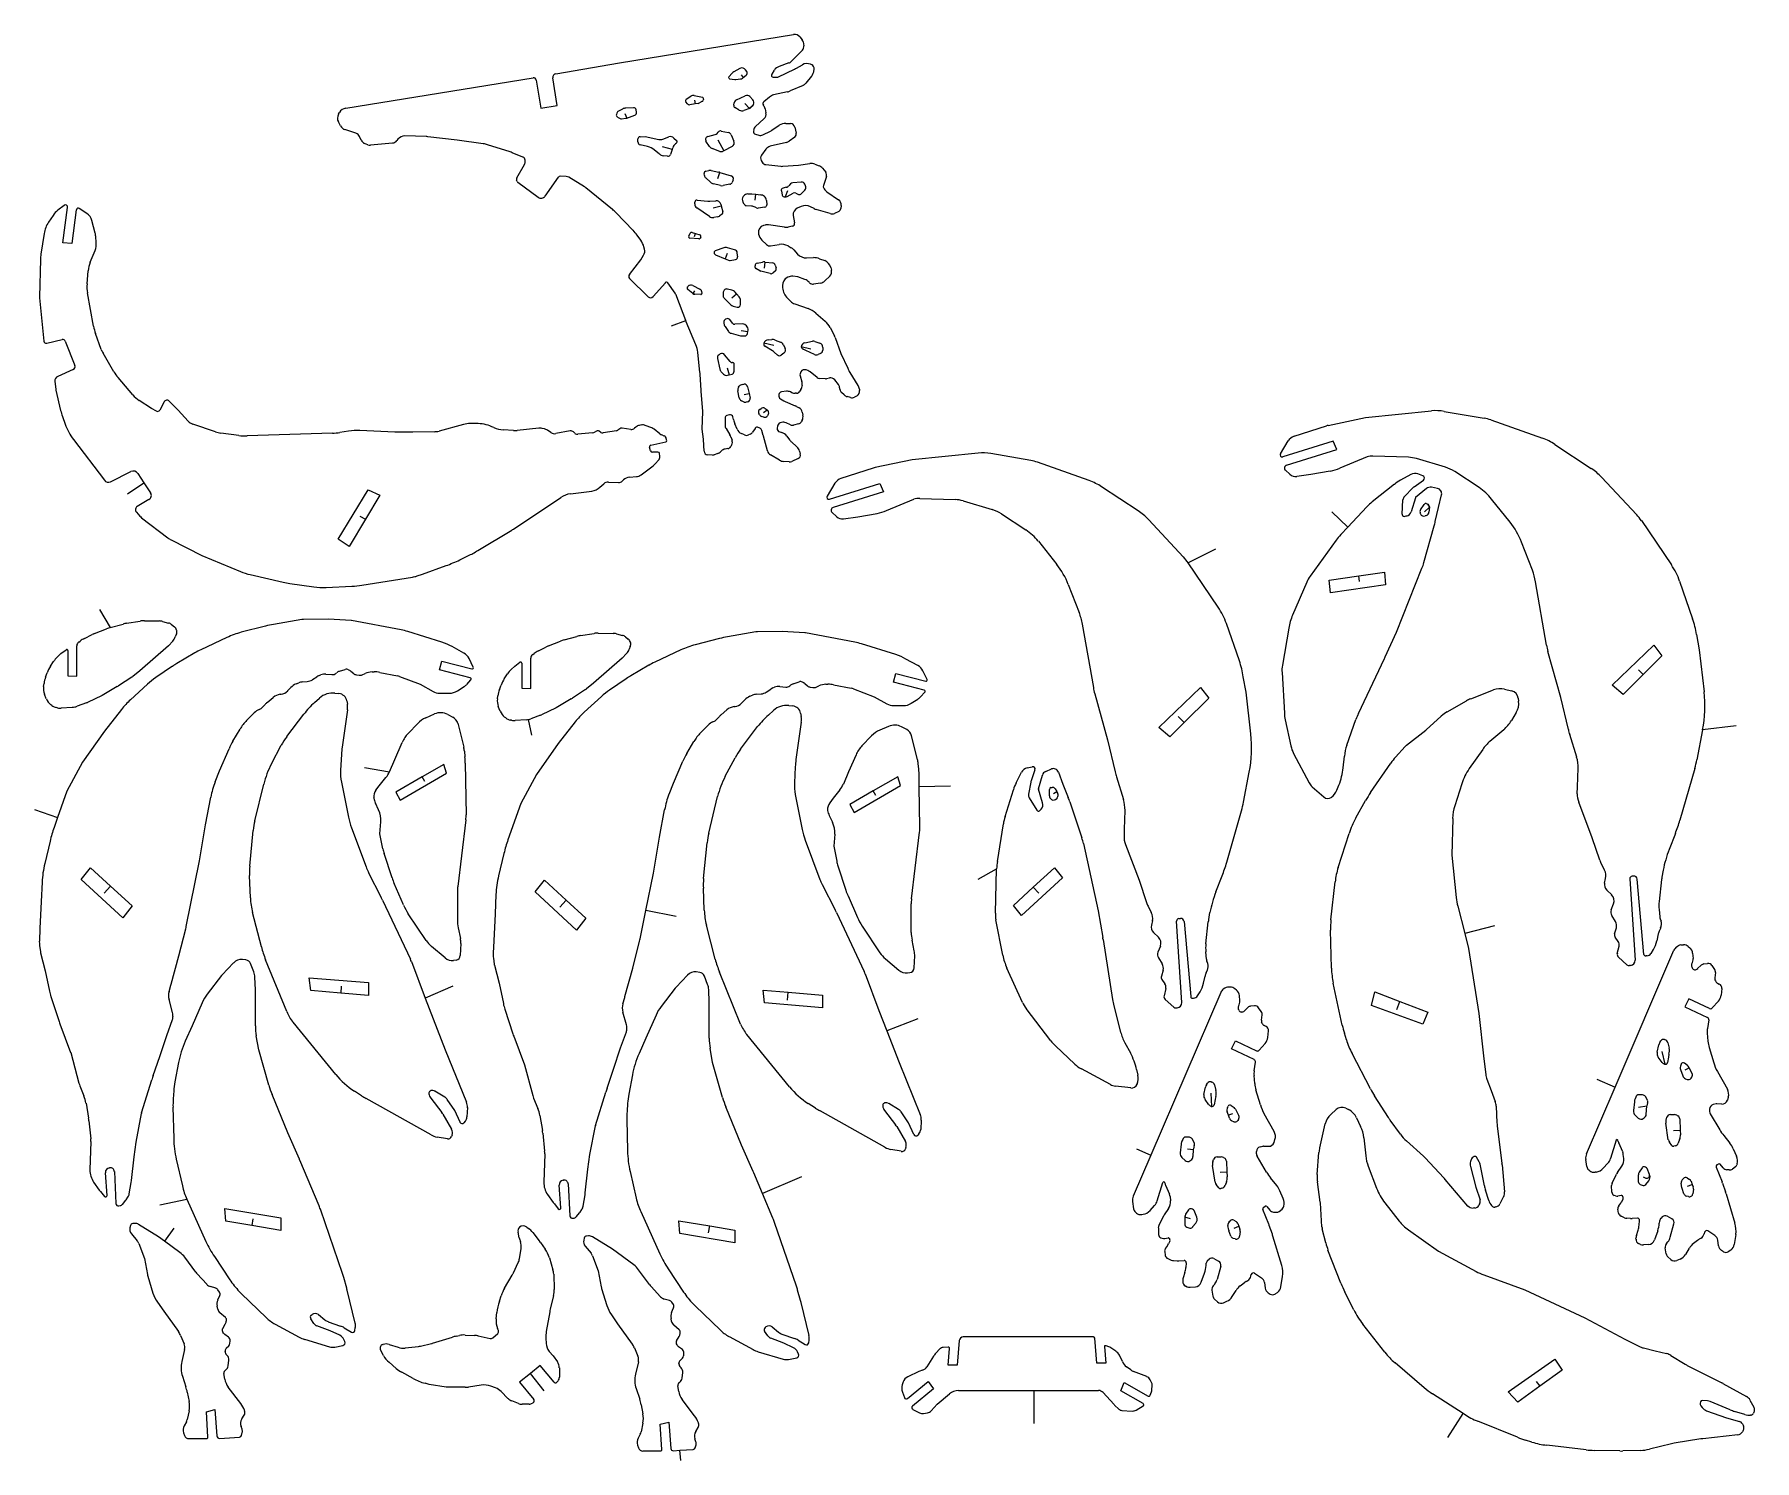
# Model space of a CAD drawing. Extents: x 0.4 to 23.4, y 0.4 to 19.4.
import ezdxf

# ---------------------------------------------------------------- set-up
doc = ezdxf.new("R2010")
doc.units = 0
doc.layers.add('WHITE', color=7, linetype='CONTINUOUS')

msp = doc.modelspace()

# ---------------------------------------------------------------- linework, layer by layer
at = {"layer": 'WHITE', "linetype": 'CONTINUOUS'}
for p, q in [((8.236, 19.008), (10.558, 19.384)), ((10.641, 19.352), (10.67, 19.315)), ((10.684, 19.285), (10.692, 19.235)), ((10.615, 19.111), (10.526, 19.024)), ((10.674, 19.175), (10.615, 19.111)), ((7.385, 18.861), (8.236, 19.008)), ((9.739, 18.867), (9.694999, 18.82)), ((9.840999, 18.93), (9.76, 18.884)), ((9.857999, 18.848), (9.887, 18.812)), ((9.873999, 18.801), (9.887, 18.812)), ((9.887, 18.812), (9.923999, 18.842)), ((9.932, 18.889), (9.918, 18.911)), ((10.3, 18.908), (10.265, 18.853)), ((10.284, 18.816), (10.339, 18.816)), ((10.358, 18.82), (10.568, 18.922)), ((10.494, 19.004), (10.366, 18.959)), ((10.597, 18.937), (10.674, 18.98)), ((10.797, 18.828), (10.721, 18.734)), ((10.781, 18.988), (10.795, 18.982)), ((10.829, 18.918), (10.818, 18.87)), ((4.585999, 18.402), (7.084, 18.806)), ((7.125, 18.777), (7.184999, 18.401)), ((7.406, 18.436), (7.347, 18.807)), ((9.704, 18.795), (9.772, 18.785)), ((9.788, 18.785), (9.850999, 18.791)), ((10.475, 18.619), (10.291, 18.578)), ((10.685, 18.706), (10.513, 18.631)), ((7.184999, 18.401), (7.406, 18.436)), ((8.274999, 18.39), (8.222, 18.363)), ((8.421999, 18.408), (8.319999, 18.403)), ((8.461999, 18.347), (8.456, 18.38)), ((9.140999, 18.46), (9.119999, 18.487)), ((9.126, 18.52), (9.185999, 18.561)), ((9.246, 18.459), (9.173, 18.447)), ((9.232999, 18.57), (9.340999, 18.548)), ((9.237999, 18.51), (9.246, 18.459)), ((9.284, 18.465), (9.246, 18.459)), ((9.333, 18.49), (9.302, 18.471)), ((9.355999, 18.524), (9.352, 18.509)), ((9.758999, 18.443), (9.767, 18.475)), ((9.831999, 18.376), (9.774, 18.409)), ((9.798, 18.513), (9.913, 18.568)), ((9.968, 18.398), (9.895, 18.371)), ((9.906999, 18.463), (9.968, 18.398)), ((10.005, 18.428), (9.968, 18.398)), ((9.975, 18.556), (10.015, 18.513)), ((10.021, 18.453), (10.005, 18.428)), ((10.153, 18.442), (10.155, 18.441)), ((10.235, 18.55), (10.159, 18.485)), ((10.176, 18.395), (10.188, 18.34)), ((4.515999, 18.165), (4.486999, 18.219)), ((4.488999, 18.321), (4.500999, 18.343)), ((8.199999, 18.336), (8.194, 18.319)), ((8.208, 18.284), (8.244, 18.263)), ((8.262999, 18.26), (8.321999, 18.267)), ((8.307999, 18.331), (8.335, 18.27)), ((8.335, 18.27), (8.439, 18.308)), ((10.162, 18.258), (10.05, 18.157)), ((10.269, 18.107), (10.367, 18.174)), ((10.454, 18.199), (10.518, 18.196)), ((10.573, 18.15), (10.592, 18.07)), ((4.721, 18.067), (4.574999, 18.116)), ((4.791999, 17.977), (4.770999, 18.022)), ((4.88, 17.913), (4.836999, 17.933)), ((5.209, 17.937), (4.914999, 17.907)), ((5.281, 17.987), (5.268, 17.97)), ((5.656, 18.023), (5.375, 18.031)), ((6.071, 17.977), (5.677999, 18.021)), ((6.42, 17.928), (6.071, 17.977)), ((6.776999, 17.818), (6.477, 17.915)), ((8.479999, 17.952), (8.482, 17.992)), ((8.51, 18.019), (8.579999, 18.022)), ((8.611, 17.89), (8.510999, 17.913)), ((8.579999, 18.022), (8.76, 17.985)), ((8.812999, 17.989), (8.892999, 18.018)), ((8.961999, 18.004), (8.996999, 17.971)), ((8.994, 17.934), (8.980999, 17.925)), ((9.437999, 17.89), (9.388999, 17.964)), ((9.413, 18.025), (9.51, 18.049)), ((9.538, 18.066), (9.553, 18.084)), ((9.548, 17.98), (9.626, 17.833)), ((9.592, 18.097), (9.689, 18.076)), ((9.737, 17.892), (9.626, 17.833)), ((9.725999, 18.046), (9.762, 17.963)), ((10.025, 18.111), (10.023, 18.096)), ((10.049, 18.055), (10.092, 18.041)), ((10.145, 18.045), (10.249, 18.095)), ((10.461, 17.946), (10.246, 17.894)), ((10.572, 18.017), (10.496, 17.962)), ((6.948999, 17.749), (6.804999, 17.808)), ((6.975999, 17.674), (6.975999, 17.71)), ((8.770999, 17.787), (8.699999, 17.846)), ((8.803999, 17.89), (8.939, 17.854)), ((8.878, 17.76), (8.817, 17.768)), ((8.937999, 17.85), (8.916999, 17.785)), ((8.939, 17.854), (8.937999, 17.85)), ((8.944999, 17.875), (8.939, 17.854)), ((9.574, 17.826), (9.472999, 17.862)), ((9.626, 17.833), (9.619, 17.83)), ((10.125, 17.706), (10.139, 17.682)), ((10.187, 17.854), (10.129, 17.774)), ((10.621, 17.643), (10.775, 17.662)), ((6.869999, 17.424), (6.863999, 17.441)), ((6.867, 17.474), (6.969999, 17.651)), ((7.419, 17.48), (7.242, 17.228)), ((7.525, 17.491), (7.451, 17.495)), ((7.767, 17.355), (7.559999, 17.48)), ((9.369, 17.505), (9.366, 17.531)), ((9.449, 17.414), (9.385999, 17.471)), ((9.388999, 17.562), (9.428999, 17.571)), ((9.46, 17.571), (9.560999, 17.549)), ((9.548, 17.465), (9.571999, 17.546)), ((9.569, 17.547), (9.571999, 17.546)), ((9.571999, 17.546), (9.725999, 17.501)), ((9.751999, 17.445), (9.737, 17.411)), ((10.189, 17.649), (10.386, 17.627)), ((10.415, 17.627), (10.621, 17.643)), ((10.842, 17.655), (10.898, 17.634)), ((10.942, 17.603), (10.985, 17.547)), ((10.995, 17.49), (10.955, 17.37)), ((7.151999, 17.213), (6.881, 17.41)), ((8.140999, 17.053), (7.788, 17.34)), ((9.583999, 17.369), (9.487999, 17.394)), ((9.706999, 17.388), (9.616999, 17.369)), ((9.885999, 17.223), (9.890999, 17.23)), ((9.946, 17.26), (10.001, 17.261)), ((10.001, 17.261), (10.055, 17.254)), ((10.044, 17.174), (10.055, 17.254)), ((10.055, 17.254), (10.115, 17.246)), ((10.394, 17.3), (10.406, 17.244)), ((10.46, 17.348), (10.416, 17.336)), ((10.478, 17.298), (10.445, 17.218)), ((10.47, 17.225), (10.553, 17.267)), ((10.514, 17.392), (10.494, 17.368)), ((10.659, 17.416), (10.546, 17.407)), ((10.586, 17.268), (10.624, 17.253)), ((10.664, 17.262), (10.707, 17.308)), ((10.717, 17.367), (10.707, 17.389)), ((10.959, 17.337), (10.966, 17.326)), ((11.002, 17.288), (11.156, 17.181)), ((0.828999, 17.105), (0.746999, 17.041)), ((0.811999, 16.606), (0.875999, 17.078)), ((0.992999, 17.047), (0.931999, 16.596)), ((1.131999, 16.999), (1.032999, 17.065)), ((8.416999, 16.773), (8.185, 17.013)), ((9.239, 17.127), (9.239999, 17.149)), ((9.437999, 16.957), (9.267, 17.072)), ((9.27, 17.175), (9.413999, 17.161)), ((9.442, 17.161), (9.52, 17.168)), ((9.486, 17.071), (9.593, 17.098)), ((9.6, 16.987), (9.569, 16.964)), ((9.586999, 17.121), (9.593, 17.098)), ((9.593, 17.098), (9.612999, 17.021)), ((9.897999, 17.12), (9.880999, 17.151)), ((9.994999, 17.095), (9.925999, 17.102)), ((10.062, 17.073), (10.043, 17.082)), ((10.175, 17.084), (10.087, 17.07)), ((10.196, 17.173), (10.2, 17.115)), ((10.656, 17.092), (10.606, 17.069)), ((10.831, 17.063), (10.782, 17.088)), ((11.046, 16.996), (10.857, 17.052)), ((11.159, 17.026), (11.101, 16.999)), ((11.191, 17.105), (11.187, 17.064)), ((0.683, 16.972), (0.623, 16.882)), ((1.243999, 16.735), (1.200999, 16.903)), ((9.204999, 16.746), (9.251, 16.731)), ((9.541, 16.953), (9.491999, 16.945)), ((10.176, 16.843), (10.156, 16.838)), ((10.436, 16.815), (10.224, 16.845)), ((10.539, 16.828), (10.483, 16.816)), ((10.553, 16.971), (10.569, 16.872)), ((0.563, 16.73), (0.521, 16.457)), ((0.931999, 16.596), (0.811999, 16.606)), ((1.258999, 16.612), (1.251999, 16.693)), ((8.519, 16.641), (8.472, 16.708)), ((8.569, 16.522), (8.560999, 16.552)), ((9.159, 16.696), (9.177, 16.734)), ((9.293999, 16.659), (9.173999, 16.67)), ((9.237999, 16.691), (9.251, 16.731)), ((9.251, 16.731), (9.305999, 16.714)), ((9.319, 16.68), (9.312, 16.668)), ((9.628, 16.541), (9.510999, 16.498)), ((9.77, 16.514), (9.675, 16.542)), ((10.088, 16.732), (10.091, 16.72)), ((10.133, 16.644), (10.197, 16.583)), ((10.251, 16.566), (10.366, 16.585)), ((10.483, 16.565), (10.524, 16.542)), ((10.559, 16.515), (10.611, 16.457)), ((0.513999, 16.383), (0.5, 15.886)), ((1.179, 16.347), (1.243, 16.505)), ((8.366999, 16.186), (8.522, 16.381)), ((8.522, 16.381), (8.557999, 16.442)), ((9.498, 16.472), (9.5, 16.466)), ((9.517, 16.447), (9.642999, 16.394)), ((9.671999, 16.463), (9.642999, 16.394)), ((9.642999, 16.394), (9.689999, 16.375)), ((9.711999, 16.372), (9.781999, 16.383)), ((9.812, 16.422), (9.807, 16.47)), ((10.045, 16.277), (10.044, 16.299)), ((10.071, 16.335), (10.142, 16.35)), ((10.168, 16.269), (10.178, 16.351)), ((10.173, 16.351), (10.178, 16.351)), ((10.178, 16.351), (10.279, 16.338)), ((10.312, 16.31), (10.324, 16.275)), ((10.73, 16.406), (10.821, 16.409)), ((10.903, 16.395), (10.972, 16.369)), ((1.136, 16.062), (1.151999, 16.235)), ((8.619999, 15.888), (8.371, 16.13)), ((8.847, 16.074), (8.682999, 15.89)), ((8.975999, 15.936), (8.880999, 16.072)), ((10.105, 16.235), (10.052, 16.265)), ((10.245, 16.196), (10.119, 16.229)), ((10.312, 16.23), (10.286, 16.207)), ((10.481, 16.147), (10.446, 16.127)), ((10.612, 16.155), (10.548, 16.161)), ((10.709, 16.118), (10.612, 16.155)), ((10.77, 16.075), (10.765, 16.081)), ((10.918, 16.071), (10.824, 16.056)), ((11.04, 16.163), (10.973, 16.098)), ((11.054, 16.277), (11.062, 16.243)), ((0.5, 15.874), (0.558, 15.297)), ((1.222, 15.495), (1.141, 15.938)), ((9.119, 15.572), (9.001999, 15.886)), ((9.145, 16.021), (9.152999, 16.029)), ((9.215, 15.931), (9.145, 15.986)), ((9.213, 16.036), (9.309, 15.989)), ((9.237999, 15.966), (9.215, 15.931)), ((9.241, 15.921), (9.215, 15.931)), ((9.319, 15.916), (9.241, 15.921)), ((9.329999, 15.96), (9.333999, 15.933)), ((9.619, 15.95), (9.616, 15.913)), ((9.633, 15.867), (9.722, 15.78)), ((9.734999, 15.974), (9.675999, 15.99)), ((9.734, 15.872), (9.795999, 15.927)), ((9.795999, 15.927), (9.776, 15.949)), ((9.833, 15.885), (9.795999, 15.927)), ((9.848999, 15.784), (9.85, 15.837)), ((10.476, 15.868), (10.519, 15.826)), ((9.751, 15.764), (9.807, 15.751)), ((10.573, 15.792), (10.75, 15.731)), ((10.855, 15.669), (10.979, 15.561)), ((1.325999, 15.186), (1.248999, 15.397)), ((8.928, 15.5), (9.119, 15.572)), ((9.255, 15.246), (9.126, 15.552)), ((9.625, 15.543), (9.626999, 15.532)), ((9.642999, 15.493), (9.687999, 15.426)), ((9.668, 15.594), (9.651, 15.587)), ((9.744, 15.534), (9.706999, 15.583)), ((9.723999, 15.401), (9.848999, 15.367)), ((9.878999, 15.526), (9.772999, 15.521)), ((9.857999, 15.438), (9.947999, 15.423)), ((9.928, 15.499), (9.906, 15.517)), ((9.942999, 15.398), (9.947999, 15.423)), ((9.947999, 15.423), (9.949999, 15.441)), ((11.043, 15.478), (11.101, 15.365)), ((0.597999, 15.268), (0.805999, 15.317)), ((0.846, 15.296), (0.972999, 14.969)), ((9.307999, 14.877), (9.279999, 15.151)), ((9.869999, 15.365), (9.906, 15.366)), ((10.292, 15.24), (10.16, 15.268)), ((10.277, 15.165), (10.174, 15.227)), ((10.217, 15.312), (10.267, 15.317)), ((10.344, 15.111), (10.299, 15.149)), ((10.312, 15.311), (10.381, 15.284)), ((10.421, 15.247), (10.444, 15.198)), ((10.788, 15.19), (10.66, 15.22)), ((10.685, 15.187), (10.686, 15.187)), ((10.707, 15.274), (10.808, 15.295)), ((10.834, 15.118), (10.722, 15.173)), ((10.842, 15.292), (10.908, 15.27)), ((10.947, 15.213), (10.945, 15.177)), ((11.11, 15.344), (11.189, 15.133)), ((0.952, 14.917), (0.745999, 14.826)), ((1.495, 14.888), (1.348999, 15.137)), ((9.541, 15.065), (9.572999, 14.924)), ((9.579999, 15.125), (9.562999, 15.115)), ((9.711, 15.024), (9.637, 15.115)), ((9.671999, 14.942), (9.697999, 14.847)), ((9.748999, 15.009), (9.743, 15.009)), ((9.765, 14.894), (9.767, 14.99)), ((10.429, 15.137), (10.393, 15.109)), ((10.745, 14.905), (10.724, 14.912)), ((10.915, 15.133), (10.883, 15.118)), ((11.189, 15.133), (11.279, 14.934)), ((0.707, 14.757), (0.718999, 14.656)), ((1.746999, 14.578), (1.549, 14.812)), ((9.324, 14.637), (9.31, 14.857)), ((9.592, 14.887), (9.623, 14.855)), ((9.673999, 14.841), (9.697999, 14.847)), ((9.697999, 14.847), (9.736, 14.857)), ((9.824, 14.681), (9.833, 14.695)), ((9.871999, 14.718), (9.892999, 14.722)), ((9.944, 14.686), (9.963, 14.6)), ((10.645, 14.834), (10.668, 14.755)), ((10.654, 14.889), (10.654, 14.888)), ((10.87, 14.811), (10.776, 14.888)), ((10.981, 14.794), (10.904, 14.798)), ((11.034, 14.804), (10.995, 14.795)), ((11.154, 14.72), (11.105, 14.78)), ((11.177, 14.648), (11.171, 14.68)), ((11.307, 14.88), (11.415, 14.706)), ((0.721, 14.644), (0.783999, 14.373)), ((1.993999, 14.4), (1.832, 14.504)), ((2.164, 14.488), (2.107, 14.377)), ((2.341, 14.385), (2.229, 14.497)), ((9.324999, 14.631), (9.324, 14.637)), ((9.345, 14.357), (9.324999, 14.631)), ((9.831999, 14.541), (9.812999, 14.633)), ((9.897, 14.484), (9.862, 14.502)), ((9.899, 14.586), (9.963, 14.6)), ((9.944999, 14.486), (9.923, 14.481)), ((9.963, 14.6), (9.977, 14.537)), ((10.361, 14.585), (10.359, 14.575)), ((10.382, 14.528), (10.427, 14.501)), ((10.464, 14.627), (10.396, 14.62)), ((10.447, 14.491), (10.579, 14.435)), ((10.533, 14.609), (10.515, 14.618)), ((10.596, 14.602), (10.577, 14.601)), ((10.655, 14.652), (10.639, 14.627)), ((11.231, 14.578), (11.196, 14.611)), ((11.316, 14.543), (11.27, 14.556)), ((11.403, 14.568), (11.369, 14.549)), ((11.434, 14.654), (11.437, 14.639)), ((0.808, 14.293), (0.843999, 14.191)), ((2.059999, 14.363), (1.993999, 14.4)), ((2.483999, 14.23), (2.351999, 14.374)), ((9.34, 14.122), (9.345, 14.357)), ((9.642999, 14.272), (9.642999, 14.177)), ((9.701999, 14.312), (9.666, 14.305)), ((9.756999, 14.25), (9.748999, 14.287)), ((10.102, 14.316), (10.094, 14.33)), ((10.106, 14.386), (10.123, 14.398)), ((10.162, 14.283), (10.131, 14.293)), ((10.154, 14.343), (10.204, 14.381)), ((10.176, 14.4), (10.204, 14.381)), ((10.219, 14.32), (10.209, 14.302)), ((10.598, 14.425), (10.63, 14.407)), ((10.672, 14.242), (10.659, 14.219)), ((10.672, 14.35), (10.681, 14.307)), ((17.686, 14.173), (18.184, 14.279)), ((18.184, 14.279), (19.063, 14.367)), ((19.232, 14.36), (19.764, 14.268)), ((19.853, 14.245), (20.544, 14.001)), ((2.848999, 14.087), (2.546, 14.189)), ((3.16, 14.038), (2.921, 14.07)), ((4.407, 14.069), (3.272, 14.032)), ((4.622, 14.097), (4.507999, 14.078)), ((5.241, 14.081), (4.775, 14.105)), ((5.480999, 14.083), (5.241, 14.081)), ((5.768, 14.089), (5.480999, 14.083)), ((6.157, 14.185), (5.828999, 14.097)), ((6.322999, 14.198), (6.243999, 14.197)), ((6.559999, 14.144), (6.533999, 14.155)), ((6.822, 14.104), (6.684, 14.113)), ((7.157999, 14.135), (6.869999, 14.103)), ((7.234, 14.125), (7.204999, 14.132)), ((7.322, 14.076), (7.275, 14.107)), ((7.578999, 14.098), (7.386, 14.063)), ((7.642, 14.067), (7.620999, 14.086)), ((7.875, 14.075), (7.682, 14.054)), ((7.928999, 14.097), (7.910999, 14.087)), ((7.986, 14.079), (7.964, 14.095)), ((8.194, 14.1), (8.015999, 14.072)), ((8.239, 14.127), (8.213999, 14.109)), ((8.387999, 14.119), (8.272999, 14.135)), ((8.454999, 14.151), (8.437, 14.134)), ((8.529, 14.178), (8.5, 14.173)), ((8.664999, 14.139), (8.579999, 14.172)), ((8.774, 14.059), (8.696, 14.121)), ((8.833, 14.031), (8.798999, 14.045)), ((8.864999, 13.966), (8.859999, 13.998)), ((9.357, 13.988), (9.34, 14.122)), ((9.656, 14.13), (9.706999, 14.046)), ((9.720999, 14.018), (9.736, 13.977)), ((9.803, 14.122), (9.774, 14.194)), ((9.901, 14.046), (9.861, 14.063)), ((9.977999, 14.054), (9.954999, 14.045)), ((10.043, 14.132), (10.011, 14.082)), ((10.053, 14.144), (10.05, 14.14)), ((10.106, 14.136), (10.076, 14.149)), ((10.152, 14.039), (10.133, 14.103)), ((10.208, 13.833), (10.156, 14.027)), ((10.343, 14.163), (10.339, 14.134)), ((10.372, 14.085), (10.399, 14.077)), ((10.397, 14.212), (10.38, 14.207)), ((10.516, 14.181), (10.457, 14.208)), ((10.467, 14.03), (10.504, 13.98)), ((10.623, 14.192), (10.558, 14.177)), ((17.231, 14.028), (17.662, 14.167)), ((0.955999, 13.984), (1.366999, 13.442)), ((8.649999, 13.832), (8.637, 13.883)), ((8.654, 13.91), (8.854999, 13.952)), ((8.748999, 13.818), (8.673999, 13.814)), ((8.772999, 13.761), (8.77, 13.8)), ((9.362999, 13.827), (9.357, 13.985)), ((9.477999, 13.778), (9.409, 13.781)), ((9.548999, 13.8), (9.498, 13.781)), ((9.592, 13.831), (9.576999, 13.817)), ((9.682, 13.863), (9.645999, 13.858)), ((9.730999, 13.909), (9.72, 13.89)), ((10.37, 13.709), (10.249, 13.779)), ((10.528, 13.954), (10.602, 13.887)), ((10.636, 13.83), (10.647, 13.79)), ((13.019, 13.803), (12.14, 13.715)), ((13.72, 13.705), (13.188, 13.796)), ((17.048, 13.795), (17.152, 13.965)), ((17.751, 13.961), (17.081, 13.753)), ((17.131, 13.643), (17.8, 13.852)), ((17.8, 13.852), (17.751, 13.961)), ((18.756, 13.747), (18.283, 13.763)), ((20.709, 13.918), (21.194, 13.598)), ((1.449, 13.422), (1.722, 13.556)), ((8.522999, 13.513), (8.649999, 13.607)), ((8.713999, 13.664), (8.755, 13.707)), ((10.502, 13.685), (10.425, 13.692)), ((10.619, 13.73), (10.532, 13.69)), ((11.618, 13.603), (11.188, 13.464)), ((12.14, 13.715), (11.643, 13.61)), ((14.5, 13.437), (13.809, 13.681)), ((17.174, 13.521), (17.116, 13.574)), ((17.714, 13.563), (17.456, 13.517)), ((18.205, 13.754), (17.84, 13.601)), ((19.249, 13.614), (18.864, 13.73)), ((19.697, 13.344), (19.374, 13.556)), ((1.674, 13.262), (1.894, 13.408)), ((1.812, 13.532), (1.894, 13.408)), ((1.894, 13.408), (1.983, 13.274)), ((4.482999, 12.656), (4.882999, 13.314)), ((4.882999, 13.314), (5.038, 13.244)), ((7.973999, 13.348), (8.024999, 13.394)), ((8.090999, 13.418), (8.222, 13.411)), ((8.270999, 13.429), (8.288999, 13.446)), ((8.368, 13.481), (8.461, 13.49)), ((11.108, 13.402), (11.004, 13.231)), ((11.037, 13.189), (11.707, 13.397)), ((11.707, 13.397), (11.756, 13.288)), ((15.151, 13.034), (14.665, 13.354)), ((17.456, 13.517), (17.267, 13.492)), ((18.568, 13.387), (18.274, 13.153)), ((18.788, 13.518), (18.649, 13.441)), ((18.702, 13.223), (18.815, 13.34)), ((18.831, 13.353), (18.955, 13.444)), ((18.997, 13.331), (18.851, 13.211)), ((18.948, 13.499), (18.883, 13.525)), ((19.142, 13.331), (19.061, 13.347)), ((21.332, 13.482), (21.799, 12.982)), ((1.962, 13.184), (1.805999, 13.092)), ((5.038, 13.244), (4.847, 12.921)), ((6.822999, 12.791), (7.453999, 13.213)), ((7.581999, 13.261), (7.867, 13.298)), ((11.756, 13.288), (11.087, 13.079)), ((11.797, 13.037), (12.161, 13.19)), ((12.239, 13.199), (12.712, 13.184)), ((12.82, 13.166), (13.205, 13.05)), ((18.201, 13.086), (17.948, 12.817)), ((18.672, 12.988), (18.682, 13.18)), ((18.848, 13.206), (18.791, 13.022)), ((18.918, 13.048), (18.966, 13.12)), ((18.972, 13.02), (19.035, 13.084)), ((18.999, 13.129), (19.011, 13.124)), ((19.011, 13.124), (19.035, 13.084)), ((19.035, 13.084), (19.029, 13.018)), ((19.114, 12.891), (19.155, 13.079)), ((19.155, 13.079), (19.197, 13.245)), ((20.11, 12.883), (19.864, 13.191)), ((1.794, 13.017), (1.842, 12.962)), ((1.863, 12.942), (2.211999, 12.675)), ((4.847, 12.921), (4.632999, 12.557)), ((4.774, 12.964), (4.847, 12.921)), ((11.072, 13.011), (11.131, 12.957)), ((11.223, 12.928), (11.412, 12.953)), ((11.412, 12.953), (11.67, 12.999)), ((13.33, 12.992), (13.653, 12.78)), ((15.755, 12.418), (15.288, 12.918)), ((17.732, 13.02), (17.948, 12.817)), ((18.73, 12.965), (18.707, 12.96)), ((18.915, 12.994), (18.914, 12.998)), ((18.992, 12.97), (18.98, 12.966)), ((21.863, 12.903), (22.262, 12.314)), ((2.257999, 12.646), (2.667999, 12.437)), ((4.632999, 12.557), (4.482999, 12.656)), ((6.346, 12.504), (6.798999, 12.776)), ((13.821, 12.628), (14.067, 12.319)), ((17.791, 12.641), (17.445, 12.163)), ((17.948, 12.817), (17.853, 12.716)), ((18.963, 12.344), (19.099, 12.832)), ((20.408, 12.242), (20.264, 12.616)), ((2.667999, 12.437), (3.181999, 12.225)), ((6.105, 12.38), (6.215, 12.433)), ((16.182, 12.524), (15.819, 12.339)), ((3.311, 12.183), (3.753, 12.082)), ((5.535999, 12.165), (5.609, 12.189)), ((5.609, 12.189), (5.923999, 12.303)), ((16.218, 11.75), (15.819, 12.339)), ((17.7, 12.11), (18.093, 12.167)), ((18.093, 12.167), (18.436, 12.218)), ((18.104, 12.09), (18.093, 12.167)), ((18.436, 12.218), (18.451, 12.048)), ((18.596, 11.418), (18.936, 12.268)), ((3.838999, 12.066), (4.158999, 12.021)), ((4.324999, 12.013), (4.668, 12.029)), ((4.801, 12.042), (5.474999, 12.15)), ((14.22, 12.052), (14.365, 11.679)), ((17.399, 12.082), (17.211, 11.644)), ((17.715, 11.941), (17.7, 12.11)), ((18.451, 12.048), (17.715, 11.941)), ((20.598, 11.242), (20.451, 12.088)), ((22.372, 12.094), (22.545, 11.596)), ((1.302, 11.718), (1.445999, 11.479)), ((1.445999, 11.479), (1.616999, 11.525)), ((1.664, 11.535), (1.845, 11.564)), ((1.899999, 11.568), (2.098, 11.565)), ((2.142999, 11.559), (2.223, 11.538)), ((2.263, 11.518), (2.302, 11.488)), ((3.516999, 11.497), (3.193, 11.414)), ((4.000999, 11.584), (3.621999, 11.519)), ((4.354, 11.59), (4.022999, 11.586)), ((4.656, 11.573), (4.354, 11.59)), ((5.322999, 11.447), (4.662, 11.573)), ((14.407, 11.524), (14.554, 10.678)), ((16.501, 11.032), (16.328, 11.53)), ((17.16, 11.469), (17.075, 10.974)), ((1.026, 11.285), (1.044999, 11.298)), ((1.101999, 11.333), (1.202999, 11.383)), ((1.236999, 11.398), (1.396, 11.462)), ((2.278, 11.298), (2.220999, 11.233)), ((2.328, 11.392), (2.312999, 11.354)), ((2.329999, 11.444), (2.332, 11.438)), ((3.002, 11.345), (2.653, 11.181)), ((5.868, 11.282), (5.412, 11.425)), ((7.288, 11.233), (7.447999, 11.297)), ((7.498, 11.314), (7.669, 11.36)), ((7.716, 11.37), (7.896999, 11.399)), ((7.951, 11.403), (8.149999, 11.4)), ((8.194, 11.394), (8.274999, 11.373)), ((8.314999, 11.353), (8.352999, 11.323)), ((8.381999, 11.279), (8.383, 11.273)), ((9.567999, 11.332), (9.244999, 11.248)), ((10.052, 11.419), (9.673999, 11.354)), ((10.406, 11.425), (10.075, 11.421)), ((10.708, 11.408), (10.406, 11.425)), ((11.374, 11.282), (10.714, 11.407)), ((11.92, 11.117), (11.464, 11.26)), ((18.445, 11.086), (18.596, 11.418)), ((21.473, 10.708), (22.029, 11.243)), ((22.029, 11.243), (22.136, 11.1)), ((22.595, 11.385), (22.634, 11.179)), ((0.648, 10.961), (0.689999, 11.025)), ((0.739, 11.083), (0.787, 11.13)), ((0.787, 11.13), (0.856999, 11.18)), ((0.880999, 11.17), (0.880999, 10.833)), ((1, 10.829), (1, 11.235)), ((2.220999, 11.233), (1.84, 10.899)), ((2.572999, 11.139), (2.335, 10.999)), ((5.836999, 10.915), (5.867, 11.031)), ((5.867, 11.031), (6.267, 10.926)), ((6.162, 11.135), (6.005, 11.223)), ((6.285999, 10.95), (6.229, 11.065)), ((6.839, 10.964), (6.908999, 11.014)), ((7.052, 10.664), (7.052, 11.07)), ((7.078, 11.12), (7.096, 11.133)), ((7.153999, 11.168), (7.255, 11.218)), ((8.272999, 11.068), (7.890999, 10.734)), ((8.329999, 11.133), (8.272999, 11.068)), ((8.38, 11.227), (8.364999, 11.189)), ((9.053999, 11.18), (8.704999, 11.016)), ((12.214, 10.97), (12.056, 11.058)), ((18.088, 10.331), (18.435, 11.065)), ((20.786, 10.543), (20.616, 11.16)), ((22.136, 11.1), (21.885, 10.85)), ((22.634, 11.179), (22.698, 10.622)), ((0.583, 10.816), (0.603999, 10.874)), ((0.880999, 10.833), (1, 10.829)), ((1.731999, 10.818), (1.555999, 10.702)), ((1.84, 10.899), (1.745, 10.827)), ((2.273999, 10.961), (2.052, 10.81)), ((4.142, 10.783), (4.201, 10.822)), ((4.229, 10.837), (4.252999, 10.847)), ((4.322, 10.858), (4.401999, 10.85)), ((4.455999, 10.866), (4.464, 10.873)), ((4.500999, 10.894), (4.578, 10.92)), ((4.623, 10.916), (4.635, 10.909)), ((4.655, 10.896), (4.691999, 10.864)), ((4.727, 10.848), (4.763, 10.843)), ((4.806, 10.849), (4.842999, 10.864)), ((4.935999, 10.886), (4.962999, 10.887)), ((5.039999, 10.88), (5.275, 10.833)), ((5.302999, 10.825), (5.578999, 10.721)), ((6.245999, 10.808), (5.836999, 10.915)), ((6.699999, 10.796), (6.742, 10.86)), ((6.790999, 10.918), (6.839, 10.964)), ((6.933, 11.005), (6.933, 10.668)), ((8.326, 10.796), (8.104, 10.645)), ((8.625, 10.974), (8.387, 10.834)), ((11.889, 10.75), (11.919, 10.866)), ((11.919, 10.866), (12.319, 10.761)), ((12.338, 10.785), (12.28, 10.9)), ((16.59, 10.615), (16.552, 10.821)), ((17.07, 10.879), (17.101, 10.336)), ((21.885, 10.85), (21.619, 10.586)), ((21.824, 10.912), (21.885, 10.85)), ((0.556999, 10.692), (0.561999, 10.733)), ((0.592999, 10.526), (0.568, 10.59)), ((1.338999, 10.574), (1.144, 10.48)), ((1.539, 10.691), (1.338999, 10.574)), ((1.942, 10.723), (1.713999, 10.514)), ((3.711999, 10.588), (3.723999, 10.59)), ((3.811, 10.634), (3.854, 10.678)), ((3.923, 10.726), (3.959, 10.741)), ((4.006999, 10.753), (4.071, 10.758)), ((4.440999, 10.603), (4.494999, 10.598)), ((5.578999, 10.721), (5.749, 10.626)), ((5.836999, 10.603), (5.967, 10.603)), ((6.076, 10.634), (6.163, 10.69)), ((6.197999, 10.718), (6.255, 10.78)), ((6.607999, 10.527), (6.613999, 10.568)), ((6.635, 10.651), (6.656, 10.709)), ((6.933, 10.668), (7.052, 10.664)), ((7.782999, 10.653), (7.606999, 10.537)), ((7.993999, 10.558), (7.764999, 10.349)), ((7.890999, 10.734), (7.796999, 10.662)), ((9.975, 10.561), (10.011, 10.576)), ((10.059, 10.588), (10.123, 10.593)), ((10.193, 10.618), (10.253, 10.657)), ((10.281, 10.672), (10.304, 10.682)), ((10.374, 10.693), (10.454, 10.685)), ((10.507, 10.701), (10.516, 10.708)), ((10.552, 10.729), (10.63, 10.755)), ((10.674, 10.751), (10.687, 10.744)), ((10.706, 10.731), (10.744, 10.699)), ((10.778, 10.683), (10.815, 10.678)), ((10.858, 10.684), (10.895, 10.699)), ((10.988, 10.721), (11.015, 10.722)), ((11.091, 10.715), (11.327, 10.668)), ((11.355, 10.66), (11.631, 10.556)), ((11.631, 10.556), (11.801, 10.461)), ((12.298, 10.643), (11.889, 10.75)), ((12.249, 10.553), (12.306, 10.615)), ((14.573, 10.596), (14.742, 9.979)), ((15.429, 10.144), (15.985, 10.679)), ((15.985, 10.679), (16.093, 10.536)), ((16.654, 10.059), (16.59, 10.615)), ((19.586, 10.529), (19.892, 10.646)), ((20.035, 10.656), (20.131, 10.633)), ((21.619, 10.586), (21.473, 10.708)), ((0.666999, 10.437), (0.652, 10.449)), ((0.744, 10.407), (0.728999, 10.41)), ((0.939, 10.414), (0.791999, 10.404)), ((1.128999, 10.474), (1.003999, 10.428)), ((1.593999, 10.385), (1.366999, 10.098)), ((3.263999, 10.238), (3.365999, 10.342)), ((3.430999, 10.385), (3.437999, 10.388)), ((3.476999, 10.416), (3.510999, 10.453)), ((3.538, 10.479), (3.618, 10.546)), ((3.799, 10.023), (4.026, 10.322)), ((4.169, 10.477), (4.236999, 10.538)), ((4.607999, 10.381), (4.537, 9.881999)), ((4.598999, 10.5), (4.606999, 10.455)), ((5.653999, 10.276), (5.770999, 10.326)), ((6.644999, 10.361), (6.619999, 10.425)), ((7.389999, 10.409), (7.196, 10.315)), ((7.591, 10.526), (7.389999, 10.409)), ((9.59, 10.314), (9.668999, 10.381)), ((9.763999, 10.423), (9.776, 10.424)), ((9.862999, 10.469), (9.904999, 10.513)), ((10.221, 10.311), (10.289, 10.373)), ((10.492, 10.438), (10.547, 10.433)), ((10.651, 10.335), (10.659, 10.29)), ((11.889, 10.437), (12.019, 10.437)), ((12.127, 10.469), (12.215, 10.525)), ((16.093, 10.536), (15.766, 10.212)), ((19.272, 10.354), (19.529, 10.501)), ((20.193, 10.345), (20.129, 10.237)), ((20.219, 10.535), (20.224, 10.495)), ((20.888, 10.119), (20.786, 10.543)), ((1.366999, 10.098), (1.075999, 9.684)), ((3.081, 9.963999), (3.177, 10.125)), ((5.416999, 10.066), (5.545, 10.2)), ((5.945, 10.319), (6.014999, 10.282)), ((6.079999, 10.201), (6.157999, 9.885)), ((6.718999, 10.272), (6.703999, 10.284)), ((6.795, 10.242), (6.78, 10.245)), ((6.989999, 10.249), (6.843999, 10.239)), ((7.067999, 10.044), (7.024, 10.253)), ((7.181, 10.309), (7.054999, 10.262)), ((7.644999, 10.22), (7.419, 9.932999)), ((9.315999, 10.073), (9.418, 10.177)), ((9.482, 10.219), (9.489999, 10.223)), ((9.529, 10.251), (9.562999, 10.288)), ((9.850999, 9.857999), (10.078, 10.157)), ((10.66, 10.216), (10.589, 9.717)), ((11.822, 10.16), (11.706, 10.111)), ((12.067, 10.117), (11.996, 10.154)), ((15.575, 10.022), (15.429, 10.144)), ((15.766, 10.212), (15.575, 10.022)), ((15.686, 10.292), (15.766, 10.212)), ((17.112, 10.249), (17.188, 9.899999)), ((17.934, 9.911), (18.056, 10.254)), ((18.73, 9.911), (18.986, 10.11)), ((18.986, 10.11), (18.992, 10.115)), ((18.992, 10.115), (19.194, 10.297)), ((20.027, 10.116), (19.843, 9.96)), ((22.678, 10.112), (22.601, 9.713999)), ((23.126, 10.168), (22.678, 10.112)), ((3.595, 9.659999), (3.726, 9.907999)), ((5.239999, 9.717), (5.337999, 9.946999)), ((7.419, 9.932999), (7.126999, 9.519)), ((9.133, 9.798999), (9.229, 9.96)), ((11.597, 10.035), (11.469, 9.901)), ((12.21, 9.72), (12.131, 10.035)), ((14.742, 9.979), (14.845, 9.555)), ((18.583, 9.75), (18.712, 9.894)), ((20.999, 9.748), (20.906, 10.05)), ((1.075999, 9.684), (0.866999, 9.298)), ((2.901999, 9.567999), (3.029, 9.862999)), ((4.527999, 9.788), (4.515999, 9.571999)), ((5.169, 9.555999), (5.239999, 9.717)), ((5.894999, 9.654), (5.605999, 9.487)), ((5.931, 9.536999), (5.894999, 9.654)), ((6.168, 9.829), (6.173999, 9.755)), ((6.178999, 9.668), (6.19, 8.979999)), ((8.954, 9.402999), (9.081, 9.697999)), ((9.645999, 9.494999), (9.777999, 9.743)), ((11.39, 9.781), (11.291, 9.552)), ((12.226, 9.59), (12.219, 9.663999)), ((17.225, 9.798999), (17.43, 9.409)), ((17.886, 9.607), (17.901, 9.760999)), ((18.252, 9.279), (18.521, 9.670999)), ((19.746, 9.852999), (19.566, 9.597)), ((2.844, 9.420999), (2.901999, 9.567999)), ((4.526999, 9.418), (4.620999, 8.949999)), ((4.835999, 9.609999), (5.169, 9.555999)), ((5.032999, 9.366999), (5.122, 9.479999)), ((5.605999, 9.487), (5.254, 9.284)), ((5.310999, 9.178), (5.931, 9.536999)), ((5.642, 9.423999), (5.605999, 9.487)), ((7.126999, 9.519), (6.918, 9.133)), ((10.579, 9.623), (10.568, 9.406999)), ((11.291, 9.552), (11.221, 9.390999)), ((11.947, 9.489), (11.62, 9.3)), ((11.983, 9.371999), (11.947, 9.489)), ((12.233, 9.354999), (12.231, 9.503)), ((13.525, 9.406), (13.597, 9.548)), ((13.671, 9.607), (13.739, 9.621999)), ((13.719, 9.416), (13.691, 9.255999)), ((13.776, 9.579999), (13.725, 9.435999)), ((13.822, 9.329), (13.875, 9.510999)), ((13.919, 9.56), (13.995, 9.592)), ((14.088, 9.550999), (14.147, 9.390999)), ((14.862, 9.486), (14.955, 9.184)), ((16.557, 9.149999), (16.634, 9.548)), ((21.009, 9.354999), (21.02, 9.602999)), ((22.574, 9.6), (22.376, 8.911)), ((0.866999, 9.298), (0.741999, 8.944)), ((2.716, 8.848999), (2.786999, 9.215)), ((3.372999, 8.901), (3.492, 9.388999)), ((4.96, 9.204), (4.96, 9.208999)), ((4.987999, 9.307999), (5.032999, 9.366999)), ((5.254, 9.284), (5.310999, 9.178)), ((8.895999, 9.255), (8.954, 9.402999)), ((9.425, 8.736), (9.543999, 9.223999)), ((10.579, 9.253), (10.672, 8.784999)), ((11.085, 9.201999), (11.04, 9.142999)), ((11.173, 9.314999), (11.085, 9.201999)), ((11.62, 9.3), (11.306, 9.119)), ((11.363, 9.012999), (11.983, 9.371999)), ((11.656, 9.237999), (11.62, 9.3)), ((12.648, 9.362), (12.233, 9.354999)), ((12.242, 8.814999), (12.233, 9.354999)), ((13.377, 8.956999), (13.488, 9.315999)), ((13.699, 9.208999), (13.799, 9.045)), ((13.878, 9.14), (13.822, 9.324)), ((13.969, 9.232), (13.968, 9.319)), ((13.989, 9.345), (14.003, 9.347)), ((13.997, 9.185999), (13.993, 9.189)), ((14.021, 9.263999), (14.066, 9.289999)), ((14.044, 9.328), (14.066, 9.289999)), ((14.066, 9.289999), (14.077, 9.27)), ((14.074, 9.208999), (14.066, 9.199)), ((14.147, 9.390999), (14.219, 9.213)), ((17.472, 9.354999), (17.626, 9.218999)), ((17.727, 9.213), (17.73, 9.215999)), ((17.799, 9.307999), (17.828, 9.376999)), ((19.467, 9.395999), (19.373, 9.102)), ((21.007, 9.262999), (21.009, 9.354999)), ((0.433999, 9.052), (0.741999, 8.944)), ((5.024, 9.046999), (4.980999, 9.137999)), ((6.918, 9.133), (6.748, 8.647999)), ((8.767, 8.684), (8.838, 9.048999)), ((11.011, 9.043999), (11.011, 9.038999)), ((11.033, 8.972999), (11.076, 8.881999)), ((11.306, 9.119), (11.363, 9.012999)), ((13.844, 9.041), (13.859, 9.057999)), ((14.24, 9.154999), (14.401, 8.675)), ((14.976, 9.039999), (14.966, 8.791)), ((16.333, 8.347999), (16.53, 9.036)), ((18.055, 8.939), (18.184, 9.17)), ((21.207, 8.675), (21.026, 9.149999)), ((0.741999, 8.944), (0.695999, 8.812999)), ((2.635999, 8.369), (2.716, 8.848999)), ((3.305999, 8.295), (3.351999, 8.774)), ((4.662, 8.805999), (4.855999, 8.286)), ((5.041999, 8.729), (5.053999, 8.887999)), ((5.080999, 8.527999), (5.041999, 8.729)), ((6.186999, 8.916), (6.129, 8.432999)), ((11.105, 8.722999), (11.094, 8.564)), ((12.18, 8.267999), (12.238, 8.751)), ((13.274, 8.359), (13.354, 8.861)), ((14.966, 8.791), (14.963, 8.699999)), ((17.819, 8.277999), (17.964, 8.729999)), ((19.346, 8.934), (19.336, 8.444999)), ((22.315, 8.729999), (22.232, 8.517999)), ((0.643, 8.630999), (0.572, 8.333)), ((8.687, 8.204), (8.767, 8.684)), ((9.357, 8.13), (9.404, 8.609)), ((10.713, 8.640999), (10.907, 8.121)), ((11.094, 8.564), (11.132, 8.362999)), ((14.422, 8.597), (14.618, 7.703)), ((14.983, 8.586), (15.164, 8.112)), ((21.306, 8.378), (21.207, 8.675)), ((1.057999, 8.118), (1.182999, 8.274)), ((1.182999, 8.274), (1.45, 8.029999)), ((2.459, 7.493999), (2.635999, 8.369)), ((5.203, 8.14), (5.097, 8.463999)), ((6.129, 8.432999), (6.078999, 8.027)), ((6.695, 8.465999), (6.624, 8.168)), ((11.149, 8.298999), (11.254, 7.974999)), ((12.131, 7.861), (12.18, 8.267999)), ((13.02, 8.121999), (13.265, 8.262)), ((13.248, 7.671999), (13.265, 8.262)), ((13.753, 8.015), (14.037, 8.274999)), ((14.037, 8.274999), (14.144, 8.142999)), ((19.336, 8.444999), (19.393, 7.876999)), ((21.371, 8.244), (21.328, 8.326)), ((0.537, 8.081999), (0.523999, 7.824999)), ((1.613, 7.609), (1.057999, 8.118)), ((1.363999, 7.935999), (1.45, 8.029999)), ((1.45, 8.029999), (1.736999, 7.767)), ((3.313999, 7.873), (3.302, 8.17)), ((4.886, 8.215999), (5.059, 7.88)), ((5.356999, 7.778999), (5.230999, 8.065999)), ((7.11, 7.953), (7.235, 8.109)), ((7.235, 8.109), (7.525, 7.842999)), ((8.586999, 7.706999), (8.687, 8.204)), ((10.938, 8.050999), (11.111, 7.715)), ((14.144, 8.142999), (13.595, 7.639999)), ((15.164, 8.112), (15.262, 7.814)), ((16.188, 7.953999), (16.271, 8.166)), ((17.723, 7.578999), (17.778, 8.086999)), ((21.372, 8.071999), (21.385, 8.133999)), ((21.708, 8.128), (21.777, 7.041999)), ((21.759, 8.164999), (21.738, 8.163)), ((21.896, 7.120999), (21.807, 8.125)), ((22.131, 8.118), (22.099, 7.827)), ((22.153, 8.241999), (22.136, 8.149)), ((0.523999, 7.824999), (0.505999, 7.464)), ((5.076, 7.844999), (5.447999, 7.056)), ((6.074999, 7.959), (6.074999, 7.578999)), ((6.587999, 7.916999), (6.576, 7.659999)), ((7.664, 7.443999), (7.11, 7.953)), ((7.44, 7.75), (7.525, 7.842999)), ((7.525, 7.842999), (7.788, 7.602)), ((9.366, 7.708), (9.354, 8.005)), ((11.283, 7.901), (11.409, 7.613999)), ((13.488, 7.771999), (13.753, 8.015)), ((13.826, 7.935999), (13.753, 8.015)), ((21.466, 7.914999), (21.401, 7.977)), ((1.736999, 7.767), (1.613, 7.609)), ((3.46, 7.222), (3.342999, 7.677999)), ((5.657999, 7.307), (5.42, 7.663)), ((6.576, 7.659999), (6.558, 7.298999)), ((7.788, 7.602), (7.664, 7.443999)), ((8.510999, 7.328999), (8.586999, 7.706999)), ((8.989999, 7.625999), (8.586999, 7.706999)), ((11.128, 7.679999), (11.499, 6.890999)), ((12.126, 7.414), (12.126, 7.794)), ((13.346, 7.111), (13.255, 7.579999)), ((13.595, 7.639999), (13.488, 7.771999)), ((14.618, 7.703), (14.68, 7.343999)), ((15.284, 7.762), (15.327, 7.679999)), ((15.342, 7.57), (15.328, 7.507999)), ((15.694, 7.598999), (15.715, 7.600999)), ((16.092, 7.585), (16.109, 7.677999)), ((19.413, 7.763999), (19.506, 7.401)), ((21.46, 7.715), (21.491, 7.796)), ((21.516, 7.558), (21.466, 7.638999)), ((22.098, 7.717), (22.107, 7.618999)), ((22.112, 7.594999), (22.124, 7.561999)), ((0.505999, 7.464), (0.5, 7.302999)), ((2.361999, 7.100999), (2.451999, 7.462999)), ((6.085999, 7.473999), (6.113999, 7.334)), ((9.512, 7.057), (9.395, 7.512)), ((11.472, 7.498), (11.709, 7.142)), ((15.357, 7.413), (15.422, 7.350999)), ((15.733, 6.479), (15.664, 7.564)), ((15.763, 7.560999), (15.852, 6.557)), ((16.056, 7.263), (16.087, 7.553999)), ((17.73, 6.935999), (17.717, 7.442999)), ((19.902, 7.501999), (19.506, 7.401)), ((19.506, 7.401), (19.557, 7.199999)), ((21.505, 7.394), (21.528, 7.473)), ((21.552, 7.294), (21.513, 7.348999)), ((22.086, 7.393), (22.068, 7.298999)), ((22.119, 7.473999), (22.102, 7.440999)), ((0.503, 7.236999), (0.513999, 7.152999)), ((0.515999, 7.142), (0.578, 6.901999)), ((5.909999, 7.072999), (5.729, 7.227)), ((6.119999, 7.263999), (6.112999, 7.105)), ((6.558, 7.298999), (6.552, 7.138)), ((8.413, 6.934999), (8.503999, 7.297999)), ((12.166, 7.169), (12.137, 7.309)), ((14.684, 7.321), (14.809, 6.519)), ((15.448, 7.231999), (15.416, 7.151)), ((16.063, 7.054999), (16.054, 7.152999)), ((19.557, 7.199999), (19.696, 6.330999)), ((21.512, 5.349999), (22.296, 7.175)), ((21.541, 7.131999), (21.564, 7.23)), ((22.021, 7.184999), (21.987, 7.131999)), ((22.331, 7.219999), (22.352, 7.236)), ((22.388, 7.248), (22.424, 7.248)), ((22.486, 7.225999), (22.507, 7.208)), ((22.545, 7.135), (22.552, 7.066999)), ((0.578, 6.901999), (0.634999, 6.629)), ((2.256999, 6.722), (2.361999, 7.100999)), ((3.091, 7.008999), (2.938999, 6.848999)), ((3.253999, 7.046), (3.207, 7.051)), ((3.358999, 6.886), (3.315999, 6.998)), ((3.799, 6.357999), (3.516999, 7.05)), ((5.460999, 7.024), (5.644, 6.538)), ((6.056, 7.043), (6.022999, 7.039)), ((6.554999, 7.072), (6.565, 6.987999)), ((6.567999, 6.977), (6.63, 6.736999)), ((8.309, 6.557), (8.413, 6.934999)), ((9.305999, 6.881), (9.258, 6.886)), ((9.850999, 6.191999), (9.569, 6.885)), ((11.781, 7.061999), (11.962, 6.907999)), ((12.165, 6.939), (12.172, 7.098999)), ((13.61, 6.480999), (13.402, 6.938)), ((15.423, 7.074999), (15.472, 6.993999)), ((15.484, 6.908999), (15.462, 6.829999)), ((16.059, 6.876999), (16.075, 6.909999)), ((16.08, 6.998), (16.068, 7.031)), ((21.67, 6.981999), (21.556, 7.084)), ((21.717, 6.973), (21.702, 6.971)), ((21.935, 7.099999), (21.922, 7.098999)), ((22.534, 6.995999), (22.532, 6.992)), ((22.533, 6.953), (22.539, 6.940999)), ((22.612, 6.931), (22.659, 6.975999)), ((22.695, 6.993), (22.745, 6.998)), ((22.802, 6.971), (22.838, 6.921)), ((2.229, 6.625), (2.253999, 6.710999)), ((2.253999, 6.710999), (2.256999, 6.722)), ((2.928999, 6.837999), (2.739, 6.591)), ((3.381, 6.645999), (3.372999, 6.815999)), ((4.118999, 6.638), (4.098999, 6.807)), ((4.098999, 6.807), (4.888999, 6.743999)), ((4.526, 6.696), (4.518, 6.605)), ((4.888999, 6.743999), (4.888999, 6.573999)), ((6.013999, 6.696), (5.644, 6.538)), ((6.63, 6.736999), (6.686999, 6.464)), ((8.979999, 6.671999), (8.791, 6.426)), ((9.142, 6.843999), (8.989999, 6.684)), ((9.411, 6.719999), (9.368, 6.831999)), ((11.513, 6.859), (11.695, 6.373)), ((12.075, 6.874), (12.108, 6.877999)), ((15.469, 6.784999), (15.508, 6.73)), ((15.52, 6.665999), (15.497, 6.567999)), ((16.024, 6.736), (16.043, 6.828999)), ((16.309, 6.671999), (16.287, 6.656)), ((16.38, 6.684), (16.345, 6.684)), ((16.463, 6.644999), (16.442, 6.662)), ((17.874, 6.178999), (17.753, 6.736999)), ((22.848, 6.876999), (22.839, 6.806)), ((22.842, 6.781), (22.848, 6.767)), ((22.878, 6.736), (22.901, 6.724999)), ((22.934, 6.665999), (22.924, 6.577)), ((0.654999, 6.557), (0.762, 6.224999)), ((2.276999, 6.347), (2.229, 6.517)), ((2.671, 6.475999), (2.536, 6.17)), ((3.381, 6.169), (3.381, 6.645999)), ((4.518, 6.605), (4.118999, 6.638)), ((4.888999, 6.573999), (4.518, 6.605)), ((5.644, 6.538), (5.913, 5.846)), ((8.279999, 6.46), (8.305, 6.546)), ((8.305, 6.546), (8.309, 6.557)), ((9.432, 6.480999), (9.425, 6.651)), ((9.432, 6.004), (9.432, 6.480999)), ((10.171, 6.473), (10.151, 6.642)), ((10.151, 6.642), (10.486, 6.614999)), ((10.941, 6.408999), (10.171, 6.473)), ((10.478, 6.51), (10.486, 6.614999)), ((10.486, 6.614999), (10.941, 6.578999)), ((10.941, 6.578999), (10.941, 6.408999)), ((14.826, 6.435999), (14.918, 6.085)), ((16.253, 6.611), (15.321, 4.442999)), ((15.512, 6.520999), (15.626, 6.418)), ((15.878, 6.534999), (15.891, 6.535999)), ((15.943, 6.567999), (15.977, 6.620999)), ((16.488, 6.427999), (16.49, 6.432)), ((16.508, 6.502999), (16.502, 6.571)), ((16.701, 6.434), (16.651, 6.428999)), ((18.264, 6.438), (18.306, 6.619999)), ((18.948, 6.188), (18.264, 6.438)), ((18.306, 6.619999), (18.641, 6.493999)), ((18.6, 6.386), (18.641, 6.493999)), ((18.641, 6.493999), (19.015, 6.352)), ((22.495, 6.53), (22.439, 6.422999)), ((22.439, 6.422999), (22.743, 6.28)), ((22.772, 6.399), (22.495, 6.53)), ((22.889, 6.498), (22.807, 6.406)), ((2.2, 6.040999), (2.275, 6.251999)), ((2.282, 6.296), (2.282, 6.310999)), ((4.453, 5.519), (3.882999, 6.216)), ((6.706999, 6.390999), (6.814, 6.059999)), ((8.329, 6.182), (8.279999, 6.352)), ((8.722999, 6.310999), (8.588, 6.005)), ((11.695, 6.373), (11.801, 6.100999)), ((12.214, 6.262), (11.801, 6.100999)), ((13.989, 5.967999), (13.659, 6.399)), ((15.658, 6.407), (15.673, 6.408999)), ((16.495, 6.376999), (16.489, 6.388999)), ((16.615, 6.413), (16.568, 6.367)), ((16.794, 6.356999), (16.758, 6.407999)), ((16.795, 6.242), (16.805, 6.313)), ((16.804, 6.203), (16.798, 6.217999)), ((19.015, 6.352), (18.948, 6.188)), ((19.696, 6.330999), (19.761, 5.73)), ((22.76, 6.247), (22.742, 6.133999)), ((0.773, 6.192999), (0.916999, 5.814)), ((2.105999, 5.756999), (2.2, 6.040999)), ((2.536, 6.17), (2.444999, 5.962999)), ((3.424999, 5.846), (3.391999, 6.033999)), ((6.824999, 6.027999), (6.967999, 5.647999)), ((8.251, 5.875999), (8.326999, 6.086999)), ((8.333999, 6.131), (8.333999, 6.145999)), ((8.588, 6.005), (8.496, 5.797999)), ((10.504, 5.354), (9.935, 6.051)), ((11.801, 6.100999), (11.965, 5.681)), ((16.396, 5.86), (16.451, 5.966)), ((16.451, 5.966), (16.729, 5.835)), ((16.857, 6.160999), (16.834, 6.171999)), ((16.88, 6.013), (16.89, 6.102)), ((17.928, 5.982999), (17.902, 6.071)), ((22.106, 5.945), (22.121, 5.967)), ((22.171, 5.984), (22.179, 5.980999)), ((22.74, 6.072), (22.75, 5.962999)), ((0.917999, 5.810999), (1.027999, 5.402999)), ((2.019, 5.504), (2.105999, 5.756999)), ((3.559, 5.379), (3.424999, 5.846)), ((5.913, 5.846), (6.195, 5.151)), ((8.157999, 5.592), (8.251, 5.875999)), ((9.477, 5.681), (9.444, 5.868)), ((14.307, 5.656), (14.048, 5.901999)), ((14.974, 5.941999), (15.049, 5.806)), ((16.699, 5.717), (16.396, 5.86)), ((16.764, 5.842999), (16.845, 5.934)), ((18.25, 5.327), (18.004, 5.796999)), ((22.073, 5.815999), (22.093, 5.914)), ((22.14, 5.679999), (22.087, 5.750999)), ((22.134, 5.828), (22.173, 5.655)), ((22.222, 5.750999), (22.21, 5.679999)), ((22.215, 5.942999), (22.231, 5.872)), ((22.23, 5.789), (22.222, 5.750999)), ((22.766, 5.879), (22.826, 5.676)), ((2.355999, 5.678999), (2.308, 5.42)), ((6.968999, 5.645999), (7.078999, 5.237999)), ((8.071, 5.339), (8.157999, 5.592)), ((8.407999, 5.513999), (8.359999, 5.255)), ((9.611, 5.214), (9.477, 5.681)), ((11.965, 5.681), (12.246, 4.986)), ((14.783, 5.386), (14.394, 5.593999)), ((15.13, 5.584), (15.146, 5.51)), ((16.706, 5.399), (16.697, 5.507999)), ((16.699, 5.57), (16.716, 5.683)), ((19.761, 5.73), (19.787, 5.519999)), ((22.384, 5.584), (22.413, 5.500999)), ((22.394, 5.658999), (22.387, 5.643)), ((22.475, 5.640999), (22.436, 5.67)), ((22.444, 5.579999), (22.499, 5.607999)), ((22.499, 5.607999), (22.493, 5.618999)), ((22.537, 5.533999), (22.499, 5.607999)), ((22.875, 5.559999), (23.009, 5.322)), ((1.039, 5.368999), (1.095, 5.232999)), ((1.863999, 5.006), (2.002, 5.449999)), ((2.292999, 5.3), (2.285, 5.192999)), ((4.796999, 5.236), (4.702, 5.296999)), ((5.763999, 5.3), (5.748, 5.306)), ((5.906, 5.217), (5.774, 5.296)), ((7.915999, 4.841), (8.053999, 5.284999)), ((15.052, 5.34), (14.848, 5.364999)), ((15.14, 5.394999), (15.139, 5.390999)), ((16.029, 5.251999), (16.049, 5.349999)), ((16.063, 5.381), (16.077, 5.402999)), ((16.127, 5.42), (16.135, 5.418)), ((16.171, 5.38), (16.188, 5.308)), ((16.782, 5.112999), (16.722, 5.315)), ((19.802, 5.455999), (19.86, 5.304999)), ((19.86, 5.304999), (19.913, 5.158999)), ((21.13, 4.46), (21.512, 5.349999)), ((21.266, 5.455999), (21.512, 5.349999)), ((22.449, 5.462999), (22.471, 5.453999)), ((22.524, 5.468999), (22.534, 5.482999)), ((1.121999, 5.138999), (1.156, 4.936999)), ((2.282, 5.084), (2.290999, 4.666999)), ((3.812, 4.742), (3.604, 5.251999)), ((5.723, 4.714), (4.859, 5.198999)), ((5.718999, 5.202), (5.866, 5.012)), ((6.039, 5.038), (5.94, 5.185999)), ((6.206999, 5.077), (6.201, 4.953)), ((7.091, 5.203999), (7.146999, 5.067999)), ((8.343999, 5.135), (8.336999, 5.026999)), ((9.862999, 4.577), (9.654999, 5.086999)), ((10.848, 5.071), (10.753, 5.131999)), ((11.816, 5.135), (11.799, 5.140999)), ((11.958, 5.052), (11.826, 5.131)), ((16.096, 5.116), (16.043, 5.186999)), ((16.12, 5.269999), (16.129, 5.092)), ((16.178, 5.186999), (16.166, 5.116)), ((16.187, 5.224999), (16.178, 5.191999)), ((16.178, 5.191999), (16.178, 5.186999)), ((16.343, 5.078999), (16.35, 5.094999)), ((16.393, 5.105999), (16.431, 5.077)), ((16.449, 5.054999), (16.493, 4.969999)), ((17.719, 4.985), (17.791, 5.052)), ((17.921, 5.07), (17.957, 5.052)), ((18.488, 4.947999), (18.304, 5.234)), ((19.925, 5.098999), (19.936, 4.876999)), ((21.768, 5.156), (21.757, 5.038)), ((21.79, 5.217999), (21.779, 5.195)), ((21.824, 5.084), (21.936, 5.103)), ((21.878, 5.245999), (21.827, 5.248)), ((21.944, 5.175), (21.915, 5.224999)), ((21.927, 4.987999), (21.936, 5.103)), ((21.943, 5.137), (21.947, 5.149)), ((22.772, 5.056), (22.772, 5.026)), ((22.857, 5.126999), (22.821, 5.118)), ((22.933, 5.125), (22.869, 5.127999)), ((23.02, 5.216), (23.008, 5.177999)), ((1.161, 4.901), (1.184999, 4.659999)), ((1.789, 4.618), (1.861999, 4.998)), ((5.881, 4.988999), (5.997, 4.789)), ((6.109, 4.883999), (6.039, 5.038)), ((6.177, 4.894999), (6.159999, 4.875999)), ((7.173999, 4.973999), (7.208, 4.771999)), ((7.841, 4.453), (7.914, 4.833)), ((8.333999, 4.919), (8.343, 4.501999)), ((11.775, 4.548999), (10.911, 5.033999)), ((11.77, 5.037), (11.917, 4.847)), ((11.933, 4.823999), (12.048, 4.624)), ((12.091, 4.873), (11.991, 5.020999)), ((12.161, 4.718999), (12.091, 4.873)), ((12.259, 4.910999), (12.252, 4.787)), ((16.355, 4.978), (16.34, 5.019999)), ((16.408, 4.997), (16.355, 4.978)), ((16.37, 4.936999), (16.355, 4.978)), ((16.427, 4.889999), (16.406, 4.899)), ((16.49, 4.919), (16.48, 4.905)), ((16.965, 4.757999), (16.831, 4.995999)), ((17.572, 4.541999), (17.646, 4.861)), ((18.064, 4.940999), (18.118, 4.827)), ((18.65, 4.722), (18.512, 4.912)), ((19.939, 4.833), (20.003, 4.331999)), ((21.778, 4.975999), (21.821, 4.936999)), ((21.886, 4.933), (21.899, 4.940999)), ((22.221, 4.646999), (22.187, 4.869999)), ((22.191, 4.916999), (22.202, 4.949999)), ((22.249, 4.985), (22.303, 4.985)), ((22.333, 4.975999), (22.35, 4.966)), ((22.373, 4.927), (22.38, 4.777999)), ((22.78, 4.993999), (22.906, 4.782999)), ((1.187, 4.625999), (1.174999, 4.248)), ((1.764, 4.42), (1.789, 4.618)), ((3.967, 4.390999), (3.812, 4.742)), ((5.940999, 4.659999), (5.802999, 4.684999)), ((6.002999, 4.710999), (5.995999, 4.691999)), ((7.212999, 4.736), (7.236999, 4.494999)), ((12.229, 4.73), (12.212, 4.710999)), ((15.724, 4.592), (15.714, 4.473999)), ((15.746, 4.653999), (15.735, 4.631)), ((15.835, 4.683), (15.783, 4.684)), ((15.9, 4.611), (15.871, 4.660999)), ((16.964, 4.613999), (16.976, 4.651999)), ((18.16, 4.675), (18.186, 4.435999)), ((18.956, 4.429999), (18.729, 4.633999)), ((21.524, 4.642), (21.45, 4.397999)), ((21.554, 4.625), (21.549, 4.642)), ((21.613, 4.486), (21.561, 4.605999)), ((22.27, 4.572999), (22.235, 4.617)), ((22.29, 4.774), (22.38, 4.777999)), ((22.372, 4.651), (22.353, 4.604)), ((22.38, 4.777999), (22.383, 4.717)), ((22.961, 4.703999), (23.043, 4.602)), ((1.728, 4.106999), (1.764, 4.42)), ((2.325, 4.388999), (2.407, 4.033999)), ((4.230999, 3.766999), (3.973999, 4.375)), ((7.237999, 4.460999), (7.227, 4.083)), ((7.815, 4.255), (7.841, 4.453)), ((10.019, 4.225999), (9.862999, 4.577)), ((11.993, 4.494999), (11.855, 4.519999)), ((12.055, 4.546), (12.048, 4.526)), ((15.321, 4.442999), (15.086, 3.895999)), ((15.128, 4.526), (15.321, 4.442999)), ((15.734, 4.412), (15.777, 4.373)), ((15.81, 4.526), (15.891, 4.519)), ((15.842, 4.368999), (15.855, 4.376999)), ((15.883, 4.423999), (15.891, 4.519)), ((15.891, 4.519), (15.893, 4.539)), ((15.899, 4.572999), (15.903, 4.585)), ((16.147, 4.353), (16.158, 4.386)), ((16.205, 4.421), (16.259, 4.421)), ((16.289, 4.412), (16.306, 4.401999)), ((16.329, 4.362999), (16.336, 4.219999)), ((16.728, 4.462999), (16.729, 4.492)), ((16.862, 4.218999), (16.737, 4.429999)), ((16.777, 4.553999), (16.813, 4.563)), ((16.825, 4.564), (16.89, 4.561999)), ((17.54, 4.184), (17.562, 4.48)), ((19.229, 4.142), (18.98, 4.407)), ((19.595, 4.393), (19.584, 4.361)), ((19.634, 4.425), (19.617, 4.416999)), ((19.698, 4.355), (19.662, 4.415999)), ((21.134, 4.293), (21.12, 4.388)), ((21.626, 4.4), (21.621, 4.453999)), ((22.312, 4.567999), (22.296, 4.564)), ((23.086, 4.53), (23.13, 4.428999)), ((1.402999, 3.907), (1.379999, 4.209)), ((1.434, 4.275), (1.439, 4.276)), ((1.5, 4.224999), (1.519999, 3.799)), ((7.778999, 3.940999), (7.815, 4.255)), ((8.376999, 4.223999), (8.458999, 3.868999)), ((10.142, 3.934), (10.025, 4.21)), ((10.664, 4.153999), (10.142, 3.934)), ((16.178, 4.083), (16.143, 4.306)), ((16.244, 4.216), (16.336, 4.219999)), ((16.336, 4.219999), (16.339, 4.152999)), ((16.999, 4.038), (16.917, 4.139999)), ((18.22, 4.295), (18.332, 4.002999)), ((19.582, 4.290999), (19.654, 4.018)), ((19.769, 4.037), (19.711, 4.322)), ((20.005, 4.314), (20.038, 3.956)), ((21.173, 4.236), (21.159, 4.248)), ((21.261, 4.218999), (21.244, 4.216)), ((21.415, 4.336999), (21.354, 4.269)), ((21.471, 4.071), (21.531, 4.190999)), ((21.542, 4.210999), (21.599, 4.295)), ((21.821, 4.182), (21.82, 4.092)), ((21.871, 4.276), (21.833, 4.217999)), ((21.886, 4.153999), (21.92, 4.138999)), ((21.918, 4.283999), (21.904, 4.288)), ((21.969, 4.186999), (21.937, 4.265999)), ((21.972, 4.178999), (21.971, 4.169)), ((22.407, 4.116), (22.423, 4.133999)), ((22.472, 4.139999), (22.502, 4.120999)), ((22.859, 4.283999), (22.937, 4.089)), ((22.888, 4.324999), (22.869, 4.314)), ((22.952, 4.275), (22.911, 4.322)), ((23.034, 4.247), (23.002, 4.25)), ((23.115, 4.287), (23.076, 4.257999)), ((23.138, 4.328), (23.134, 4.314)), ((1.223999, 4.085), (1.299, 3.979)), ((1.315, 3.957999), (1.368, 3.892999)), ((1.699, 3.927999), (1.723999, 4.078)), ((1.723999, 4.078), (1.728, 4.106999)), ((7.276, 3.92), (7.350999, 3.813999)), ((7.454999, 3.742), (7.432, 4.044)), ((7.486, 4.11), (7.491, 4.11)), ((7.552, 4.059999), (7.572, 3.634)), ((7.750999, 3.763), (7.776, 3.913)), ((7.776, 3.913), (7.778999, 3.940999)), ((10.282, 3.601999), (10.142, 3.934)), ((15.407, 3.834), (15.48, 4.078)), ((15.505, 4.078), (15.51, 4.060999)), ((15.517, 4.041999), (15.569, 3.921999)), ((16.226, 4.008999), (16.191, 4.052999)), ((16.268, 4.004), (16.252, 4)), ((16.328, 4.086999), (16.31, 4.039999)), ((17.087, 3.865999), (17.043, 3.967)), ((17.58, 3.818), (17.543, 4.087999)), ((19.549, 3.766), (19.247, 4.120999)), ((19.654, 4.018), (19.71, 3.849999)), ((19.827, 3.839999), (19.784, 3.976999)), ((21.467, 3.950999), (21.465, 4.039999)), ((21.516, 3.9), (21.499, 3.905999)), ((21.594, 3.904999), (21.55, 3.897)), ((21.609, 3.9), (21.606, 3.901999)), ((21.846, 4.052999), (21.873, 4.041999)), ((21.919, 4.052999), (21.96, 4.102)), ((22.402, 4.007999), (22.393, 4.072)), ((22.43, 3.93), (22.404, 4.000999)), ((22.477, 4.03), (22.54, 4.053999)), ((22.525, 4.094999), (22.54, 4.053999)), ((22.54, 4.053999), (22.553, 4.021999)), ((22.556, 3.989), (22.548, 3.927999)), ((22.944, 4.071), (22.985, 3.953999)), ((22.993, 3.928999), (23.11, 3.536)), ((1.562, 3.766999), (1.577999, 3.770999)), ((1.611999, 3.792), (1.649999, 3.838)), ((1.659, 3.849999), (1.682, 3.884999)), ((2.108, 3.782), (2.467, 3.855999)), ((2.467, 3.855999), (2.721999, 3.292999)), ((2.986999, 3.562999), (2.974999, 3.733)), ((2.974999, 3.733), (3.721999, 3.609999)), ((4.543, 2.864), (4.251999, 3.710999)), ((7.367, 3.792999), (7.42, 3.727999)), ((7.664, 3.627), (7.702, 3.673)), ((7.710999, 3.684999), (7.734, 3.72)), ((8.519, 3.690999), (8.774, 3.128)), ((15.077, 3.823999), (15.09, 3.73)), ((15.115, 3.684), (15.129, 3.671999)), ((15.31, 3.704999), (15.371, 3.773)), ((15.555, 3.730999), (15.499, 3.647)), ((15.577, 3.891), (15.582, 3.835999)), ((15.823, 3.713999), (15.785, 3.657)), ((15.875, 3.723999), (15.861, 3.727999)), ((15.932, 3.615999), (15.897, 3.703999)), ((16.894, 3.525), (16.815, 3.72)), ((16.826, 3.75), (16.844, 3.762)), ((16.867, 3.757999), (16.908, 3.710999)), ((16.958, 3.686), (16.991, 3.683)), ((17.032, 3.694), (17.071, 3.723)), ((17.09, 3.750999), (17.094, 3.765)), ((17.581, 3.809999), (17.58, 3.818)), ((17.602, 3.486999), (17.581, 3.809999)), ((18.442, 3.808), (18.632, 3.565)), ((19.64, 3.74), (19.617, 3.739)), ((19.705, 3.796), (19.693, 3.773)), ((19.867, 3.767999), (19.864, 3.772)), ((19.916, 3.753), (19.907, 3.752)), ((20.025, 3.891999), (19.975, 3.793999)), ((21.558, 3.671999), (21.549, 3.721999)), ((21.56, 3.766999), (21.587, 3.805)), ((21.599, 3.822999), (21.617, 3.859999)), ((22.489, 3.891), (22.463, 3.898999)), ((1.713999, 3.503999), (1.707, 3.476999)), ((1.771, 3.532999), (1.745, 3.530999)), ((2.089999, 3.354), (1.824, 3.519999)), ((2.293999, 3.471999), (2.167, 3.298)), ((3.332999, 3.505), (2.986999, 3.562999)), ((3.348, 3.595999), (3.332999, 3.505)), ((3.721999, 3.44), (3.332999, 3.505)), ((3.721999, 3.609999), (3.721999, 3.44)), ((6.901, 3.482), (6.902999, 3.483)), ((6.999, 3.484999), (7.022999, 3.467)), ((7.613999, 3.601999), (7.63, 3.605999)), ((9.038999, 3.398), (9.026, 3.568)), ((9.026, 3.568), (9.439, 3.5)), ((9.423999, 3.41), (9.439, 3.5)), ((9.439, 3.5), (9.774, 3.444)), ((9.774, 3.444), (9.774, 3.273999)), ((10.595, 2.697999), (10.304, 3.546)), ((15.2, 3.653), (15.217, 3.654999)), ((15.421, 3.476999), (15.424, 3.387)), ((15.487, 3.627), (15.427, 3.506999)), ((15.774, 3.618), (15.773, 3.528)), ((15.785, 3.657), (15.774, 3.618)), ((15.85, 3.595999), (15.774, 3.618)), ((15.8, 3.486), (15.828, 3.473999)), ((15.878, 3.486999), (15.92, 3.536)), ((16.359, 3.444), (16.349, 3.507999)), ((16.363, 3.552999), (16.379, 3.569999)), ((16.428, 3.575999), (16.459, 3.558)), ((16.43, 3.471999), (16.494, 3.496999)), ((16.481, 3.530999), (16.494, 3.496999)), ((16.494, 3.496999), (16.509, 3.457999)), ((16.941, 3.39), (16.9, 3.506999)), ((17.652, 3.273999), (17.606, 3.461999)), ((18.756, 3.447999), (19.156, 3.164999)), ((21.635, 3.609999), (21.592, 3.628999)), ((21.717, 3.598999), (21.669, 3.601999)), ((21.808, 3.605), (21.739, 3.598999)), ((21.797, 3.372999), (21.819, 3.443)), ((21.832, 3.509999), (21.836, 3.573999)), ((22.104, 3.565999), (22.101, 3.535)), ((22.141, 3.621999), (22.124, 3.605999)), ((22.269, 3.594), (22.206, 3.63)), ((22.247, 3.348999), (22.296, 3.529)), ((1.726999, 3.394999), (1.804999, 3.301)), ((1.825, 3.267999), (1.901, 3.065999)), ((2.167, 3.298), (2.089999, 3.354)), ((2.375, 3.145999), (2.167, 3.298)), ((6.899, 3.341), (6.882999, 3.417999)), ((7.078, 3.413), (7.164, 3.302999)), ((7.181, 3.279999), (7.243999, 3.191999)), ((7.764999, 3.338999), (7.758999, 3.312)), ((7.778999, 3.23), (7.856999, 3.135999)), ((7.822, 3.368), (7.796, 3.365999)), ((8.142, 3.188999), (7.875999, 3.355)), ((9.774, 3.273999), (9.038999, 3.398)), ((15.455, 3.342), (15.472, 3.335999)), ((15.506, 3.332999), (15.55, 3.341)), ((15.543, 3.240999), (15.516, 3.203)), ((15.573, 3.296), (15.555, 3.259999)), ((15.562, 3.338), (15.565, 3.335999)), ((16.386, 3.365999), (16.361, 3.437)), ((16.446, 3.326999), (16.419, 3.335)), ((16.513, 3.424999), (16.504, 3.364)), ((17.067, 2.971999), (16.949, 3.365)), ((21.79, 3.322999), (21.792, 3.345)), ((21.85, 3.253), (21.825, 3.263999)), ((21.959, 3.253), (21.888, 3.246999)), ((22.08, 3.436), (22.036, 3.312999)), ((22.196, 3.266), (22.216, 3.289999)), ((22.61, 3.305999), (22.556, 3.263999)), ((22.657, 3.336999), (22.634, 3.322)), ((22.704, 3.415999), (22.698, 3.394)), ((22.841, 3.372999), (22.748, 3.433)), ((22.891, 3.236), (22.88, 3.309999)), ((23.12, 3.388), (23.099, 3.253)), ((1.901, 3.065999), (1.94, 2.854)), ((2.585999, 2.882999), (2.44, 3.082)), ((2.834, 3.092), (3.039999, 2.782999)), ((6.821, 2.877), (6.886, 3.013)), ((6.902999, 3.065999), (6.923999, 3.197)), ((7.301, 3.075), (7.348999, 2.914)), ((7.875999, 3.102999), (7.953, 2.901)), ((8.425999, 2.980999), (8.142, 3.188999)), ((15.506, 3.157999), (15.514, 3.108)), ((15.548, 3.065), (15.591, 3.046)), ((15.625, 3.038), (15.674, 3.035)), ((15.695, 3.035), (15.764, 3.040999)), ((15.792, 3.009999), (15.788, 2.947)), ((16.057, 2.970999), (16.06, 3.002)), ((16.08, 3.042), (16.097, 3.058)), ((16.162, 3.065999), (16.225, 3.029999)), ((17.856, 2.736999), (17.683, 3.178999)), ((19.156, 3.164999), (19.657, 2.894)), ((22.193, 3.128), (22.18, 3.207)), ((22.254, 3.052), (22.214, 3.088999)), ((22.38, 3.059), (22.335, 3.039)), ((22.501, 3.203999), (22.45, 3.121)), ((22.958, 3.155999), (22.93, 3.174)), ((23.053, 3.178999), (23.021, 3.157)), ((1.945999, 2.832), (2.015, 2.605999)), ((2.732, 2.721999), (2.604, 2.859999)), ((4.598, 2.671), (4.559999, 2.811)), ((6.703999, 2.671), (6.802999, 2.842999)), ((7.357999, 2.858999), (7.364999, 2.651)), ((7.953, 2.901), (7.992, 2.688999)), ((8.637, 2.717999), (8.491, 2.917)), ((8.885999, 2.927), (9.090999, 2.618)), ((15.748, 2.780999), (15.746, 2.759)), ((15.776, 2.878999), (15.753, 2.809)), ((15.993, 2.749), (16.036, 2.871999)), ((16.252, 2.964999), (16.203, 2.785)), ((16.59, 2.757999), (16.614, 2.773)), ((16.655, 2.829999), (16.66, 2.851999)), ((16.704, 2.869999), (16.797, 2.809)), ((17.055, 2.688999), (17.077, 2.823999)), ((19.762, 2.846999), (20.309, 2.648999)), ((2.851, 2.671), (2.780999, 2.690999)), ((2.878999, 2.513), (2.905999, 2.573999)), ((2.901999, 2.618), (2.881999, 2.648)), ((3.164999, 2.628), (3.177999, 2.614)), ((3.197, 2.595), (3.523999, 2.279)), ((4.710999, 2.204999), (4.605, 2.642999)), ((6.633999, 2.496), (6.657999, 2.569999)), ((7.356999, 2.572999), (7.311999, 2.388999)), ((7.998, 2.667), (8.067, 2.440999)), ((8.784, 2.556999), (8.656, 2.694999)), ((8.902999, 2.506), (8.833, 2.526)), ((10.65, 2.506), (10.611, 2.645999)), ((15.782, 2.7), (15.806, 2.688999)), ((15.844, 2.683), (15.915, 2.688999)), ((16.136, 2.642999), (16.149, 2.563999)), ((16.173, 2.726), (16.152, 2.701999)), ((16.17, 2.525), (16.21, 2.487999)), ((16.406, 2.558), (16.457, 2.64)), ((16.512, 2.7), (16.566, 2.742)), ((16.837, 2.746999), (16.847, 2.671999)), ((16.886, 2.609999), (16.914, 2.592)), ((16.977, 2.592999), (17.01, 2.615)), ((18.027, 2.382999), (17.909, 2.618999)), ((20.309, 2.648999), (21.107, 2.276)), ((2.075, 2.482), (2.158999, 2.361999)), ((2.158999, 2.361999), (2.354, 2.091)), ((2.88, 2.391), (2.871, 2.430999)), ((2.980999, 2.279999), (2.907999, 2.342)), ((4.125999, 2.311), (4.137, 2.319999)), ((4.221, 2.319), (4.306, 2.249)), ((6.591, 2.263), (6.600999, 2.345)), ((7.304999, 2.355), (7.258999, 2.091)), ((8.126999, 2.316999), (8.21, 2.197)), ((8.930999, 2.348), (8.958, 2.408999)), ((8.954, 2.451999), (8.934, 2.483)), ((9.217, 2.463), (9.229999, 2.448999)), ((9.248999, 2.43), (9.576, 2.114)), ((10.763, 2.039999), (10.657, 2.477999)), ((16.291, 2.474999), (16.336, 2.496)), ((2.944999, 2.134999), (2.977999, 2.19)), ((2.956, 2.072), (2.947999, 2.082)), ((2.992, 2.226), (2.994999, 2.239)), ((3.644, 2.191999), (3.963999, 2.017999)), ((4.162, 2.198999), (4.118999, 2.260999)), ((4.376999, 2.101), (4.199999, 2.168999)), ((4.349999, 2.223999), (4.515999, 2.165999)), ((4.506, 2.042), (4.376999, 2.101)), ((4.565999, 2.141999), (4.660999, 2.084)), ((4.706999, 2.105), (4.712999, 2.141)), ((6.547999, 2.007999), (6.611999, 2.066999)), ((6.620999, 2.108), (6.611, 2.131)), ((8.21, 2.197), (8.404999, 1.925999)), ((8.930999, 2.226), (8.923, 2.266)), ((9.032999, 2.115), (8.96, 2.177)), ((9.043999, 2.061), (9.045999, 2.073999)), ((10.214, 2.033999), (10.171, 2.095999)), ((10.178, 2.145999), (10.189, 2.154999)), ((10.273, 2.154), (10.357, 2.084)), ((18.442, 1.815999), (18.149, 2.188999)), ((21.107, 2.276), (21.64, 1.991999)), ((2.381999, 2.039), (2.428999, 1.929999)), ((2.436, 1.853999), (2.398, 1.690999)), ((3.022, 2.016), (2.973, 2.055)), ((2.993, 1.871), (3.025, 1.901999)), ((3.039999, 1.934999), (3.042999, 1.968)), ((4.034999, 1.988999), (4.368, 1.889)), ((4.438, 1.884999), (4.546999, 1.906999)), ((4.572999, 1.957999), (4.559999, 1.985999)), ((5.089, 1.774), (5.048999, 1.848999)), ((5.078999, 1.919), (5.085, 1.921)), ((5.164, 1.921), (5.282999, 1.881999)), ((5.377999, 1.873), (5.556, 1.894)), ((5.583, 1.899), (5.729, 1.932)), ((5.743999, 1.935999), (6.01, 2.019)), ((6.056, 2.030999), (6.100999, 2.039999)), ((6.177999, 2.046), (6.301, 2.040999)), ((6.353, 2.033999), (6.512, 1.998999)), ((7.254, 2.003), (7.256999, 1.932999)), ((8.434, 1.873999), (8.480999, 1.764999)), ((8.996999, 1.97), (9.029999, 2.025)), ((9.008, 1.906999), (9, 1.917)), ((9.074, 1.850999), (9.024, 1.889)), ((9.696, 2.026999), (10.016, 1.853)), ((10.429, 1.935999), (10.252, 2.003999)), ((10.402, 2.059), (10.568, 2.000999)), ((10.558, 1.876999), (10.429, 1.935999)), ((10.618, 1.976999), (10.713, 1.919)), ((10.759, 1.94), (10.765, 1.975999)), ((12.508, 1.86), (12.454, 1.802999)), ((12.618, 1.886), (12.551, 1.881)), ((12.619, 1.643), (12.638, 1.865)), ((12.766, 1.972), (12.739, 1.644999)), ((14.554, 2.019999), (12.819, 2.019999)), ((14.601, 1.671), (14.572, 2.003999)), ((14.701, 1.894999), (14.721, 1.671)), ((14.724, 1.901999), (14.71, 1.904)), ((14.853, 1.830999), (14.772, 1.883)), ((21.64, 1.991999), (21.829, 1.896)), ((21.891, 1.873), (22.047, 1.835999)), ((22.047, 1.835999), (22.198, 1.797999)), ((2.976999, 1.827), (2.976999, 1.830999)), ((3.006, 1.773), (2.994999, 1.782999)), ((3.019, 1.636), (3.026999, 1.710999)), ((5.258999, 1.600999), (5.163, 1.682)), ((7.177999, 1.638), (7.046999, 1.534)), ((7.366, 1.416), (7.177999, 1.638)), ((7.297999, 1.827), (7.349999, 1.766999)), ((7.349999, 1.766999), (7.407, 1.687999)), ((7.434, 1.608), (7.434, 1.481999)), ((8.487, 1.689), (8.449, 1.526)), ((9.027999, 1.661999), (9.027999, 1.666)), ((9.045, 1.705999), (9.076, 1.736999)), ((9.057, 1.606999), (9.046999, 1.618)), ((9.092, 1.769), (9.095, 1.802999)), ((10.087, 1.824), (10.42, 1.723999)), ((10.489, 1.72), (10.599, 1.741999)), ((10.624, 1.792), (10.611, 1.820999)), ((12.423, 1.761999), (12.335, 1.623)), ((12.739, 1.644999), (12.619, 1.643)), ((14.721, 1.671), (14.601, 1.671)), ((14.941, 1.690999), (14.901, 1.776)), ((15.053, 1.580999), (14.996, 1.623)), ((18.966, 1.343999), (18.577, 1.674999)), ((20.087, 1.289), (20.707, 1.723999)), ((20.707, 1.723999), (20.805, 1.577)), ((22.255, 1.774), (22.445, 1.657999)), ((22.483, 1.636999), (22.934, 1.407999)), ((2.407, 1.496), (2.453, 1.356999)), ((2.973, 1.458999), (2.961999, 1.532999)), ((2.982, 1.577), (2.983999, 1.578999)), ((5.482999, 1.467), (5.333, 1.549)), ((5.698999, 1.388), (5.644, 1.401999)), ((5.926, 1.35), (5.698999, 1.388)), ((6.392, 1.378), (6.221, 1.353)), ((7.046999, 1.534), (6.901, 1.417999)), ((6.901, 1.417999), (7.092, 1.184999)), ((7.231999, 1.302), (7.046999, 1.534)), ((7.415999, 1.434999), (7.397999, 1.416)), ((9.032999, 1.411999), (9.036, 1.414)), ((9.071, 1.470999), (9.079, 1.546)), ((12.019, 1.419999), (12.007, 1.381999)), ((12.075, 1.2), (12.353, 1.427)), ((12.226, 1.559999), (12.08, 1.49)), ((12.277, 1.577), (12.226, 1.559999)), ((12.353, 1.427), (12.423, 1.328999)), ((14.919, 1.300999), (14.966, 1.411999)), ((14.966, 1.411999), (15.286, 1.233)), ((15.266, 1.491), (15.09, 1.559999)), ((15.33, 1.412999), (15.311, 1.45)), ((20.46, 1.425999), (20.506, 1.361999)), ((20.805, 1.577), (20.506, 1.361999)), ((22.95, 1.399), (23.264, 1.225999)), ((2.473, 1.281999), (2.497999, 1.159)), ((3.186, 1.131999), (3.017999, 1.351999)), ((6.176, 1.35), (5.926, 1.35)), ((6.581999, 1.340999), (6.521999, 1.363999)), ((6.749, 1.200999), (6.658999, 1.291)), ((6.887, 1.131999), (6.802, 1.167)), ((8.458, 1.330999), (8.505, 1.192)), ((9.024999, 1.294), (9.013999, 1.368)), ((9.237, 0.967), (9.069999, 1.187)), ((12.009, 1.284999), (12.036, 1.210999)), ((12.423, 1.328999), (12.141, 1.098999)), ((12.473, 1.123999), (12.635, 1.261)), ((12.756, 1.305999), (13.764, 1.305999)), ((13.764, 0.867999), (13.764, 1.305999)), ((13.764, 1.305999), (14.622, 1.305999)), ((14.684, 1.279), (14.826, 1.123999)), ((15.219, 1.133), (14.919, 1.300999)), ((15.312, 1.241999), (15.331, 1.289999)), ((15.336, 1.314), (15.338, 1.375)), ((19.486, 0.999), (19.076, 1.263)), ((20.214, 1.151), (20.087, 1.289)), ((20.506, 1.361999), (20.214, 1.151)), ((22.65, 1.154999), (22.646, 1.136)), ((22.744, 1.169), (22.672, 1.172999)), ((23.046, 1.049), (22.778, 1.161)), ((23.31, 1.179), (23.362, 1.082999)), ((2.497999, 1.036), (2.473, 0.921)), ((2.726999, 1.021), (2.839999, 1.050999)), ((2.747999, 0.683), (2.726999, 1.021)), ((2.839999, 1.050999), (2.867, 0.699999)), ((3.2, 0.926999), (3.232, 0.977999)), ((3.237999, 1.036999), (3.234999, 1.042)), ((7.03, 1.123), (6.935999, 1.123)), ((7.085999, 1.144), (7.074999, 1.136999)), ((8.524999, 1.116999), (8.548999, 0.994)), ((12.146, 1.054999), (12.238, 1.008999)), ((12.291, 1.001), (12.344, 1.008999)), ((12.391, 1.034), (12.473, 1.123999)), ((14.838, 1.110999), (14.892, 1.059)), ((14.934, 1.041), (15.074, 1.032999)), ((15.125, 1.046), (15.219, 1.100999)), ((19.282, 0.681999), (19.486, 0.999)), ((19.502, 0.989), (19.486, 0.999)), ((22.654, 1.103999), (22.674, 1.077999)), ((22.731, 1.036999), (22.997, 0.941999)), ((22.997, 0.941999), (23.168, 0.894999)), ((23.242, 0.986), (23.104, 1.027999)), ((23.324, 0.978999), (23.318, 0.978999)), ((23.363, 1.011), (23.359, 1.003)), ((2.424, 0.744), (2.437, 0.704999)), ((2.460999, 0.888), (2.430999, 0.834999)), ((3.203, 0.788999), (3.188999, 0.825999)), ((3.194, 0.708), (3.204999, 0.745999)), ((8.512999, 0.722999), (8.482999, 0.67)), ((8.548999, 0.870999), (8.524999, 0.755999)), ((8.777999, 0.856), (8.892, 0.885999)), ((8.8, 0.518), (8.777999, 0.856)), ((8.892, 0.885999), (8.918999, 0.535)), ((9.251999, 0.762), (9.284, 0.813)), ((9.288999, 0.871999), (9.286999, 0.876999)), ((20.209, 0.683), (19.68, 0.897)), ((23.147, 0.714999), (22.683, 0.663999)), ((23.219, 0.774999), (23.208, 0.755999)), ((23.21, 0.861), (23.222, 0.837)), ((2.494999, 0.665), (2.732, 0.665)), ((2.904, 0.667999), (3.167999, 0.685999)), ((8.475, 0.578999), (8.489, 0.54)), ((8.545999, 0.5), (8.784, 0.5)), ((8.956, 0.501999), (9.041999, 0.509)), ((9.041999, 0.509), (9.22, 0.521)), ((9.052, 0.372), (9.041999, 0.509)), ((9.255, 0.624), (9.241, 0.661)), ((9.246, 0.542999), (9.256999, 0.580999)), ((20.403, 0.617999), (20.315, 0.644999)), ((21.126, 0.515999), (20.599, 0.577)), ((21.573, 0.5), (21.233, 0.508)), ((21.851, 0.507), (21.616, 0.5)), ((22.264, 0.597), (21.968, 0.523999)), ((22.656, 0.66), (22.297, 0.603999))]:
    msp.add_line(p, q, dxfattribs=at)
for centre, radius, start, end in [((10.572, 19.297), 0.088119, 38.55749, 99.14164), ((10.618, 19.274), 0.066219, 9.462053, 38.25442), ((10.621, 19.224), 0.071847, 317.2445, 8.806792), ((7.393, 18.814), 0.046529, 99.65959, 188.6525), ((9.705999, 18.81), 0.014866, 137.7263, 262.4092), ((9.805999, 18.805), 0.091416, 120.2113, 137.2193), ((9.869, 18.88), 0.057982, 32.31962, 119.249), ((9.901, 18.87), 0.036235, 309.4007, 31.50551), ((10.285, 18.84), 0.023853, 146.9761, 267.6131), ((10.408, 18.838), 0.128082, 109.1423, 147.0501), ((10.34, 18.858), 0.042011, 268.6361, 295.3457), ((10.466, 19.086), 0.086278, 288.8535, 314.0608), ((10.336, 19.398), 0.529528, 295.9844, 299.5168), ((10.735, 18.871), 0.124907, 68.53701, 119.2328), ((10.775, 18.93), 0.055713, 347.4703, 68.96249), ((10.717, 18.893), 0.103585, 320.9051, 347.1712), ((7.09, 18.771), 0.03551, 9.728445, 99.72758), ((9.781, 18.85), 0.06562, 262.1169, 276.1465), ((9.847, 18.834), 0.043185, 275.3145, 309.2897), ((10.429, 18.826), 0.212322, 282.5289, 293.3049), ((10.647, 18.794), 0.095268, 293.3563, 320.9645), ((4.605, 18.284), 0.11957, 99.1471, 150.4334), ((8.243, 18.322), 0.046065, 117.1213, 161.9659), ((8.325999, 18.292), 0.111162, 93.09406, 117.4928), ((8.423, 18.375), 0.033376, 8.615648, 91.73636), ((9.137999, 18.501), 0.022803, 122.2724, 217.875), ((9.168, 18.481), 0.034365, 217.8769, 278.3659), ((9.220999, 18.51), 0.061854, 78.6899, 124.4608), ((9.277, 18.512), 0.04802, 278.4709, 301.373), ((9.326, 18.516), 0.026925, 285.0679, 344.9315), ((9.336999, 18.529), 0.019416, 345.2535, 78.11134), ((9.789, 18.436), 0.030886, 166.8663, 240.9454), ((9.822999, 18.461), 0.057723, 115.6765, 165.9638), ((9.869, 18.441), 0.074672, 240.3499, 290.3764), ((9.935999, 18.519), 0.054129, 43.49122, 115.1448), ((9.942, 18.469), 0.07561, 290.1126, 326.9438), ((9.979, 18.479), 0.049517, 328.2394, 43.36343), ((10.18, 18.461), 0.03189, 131.1859, 215.1352), ((10.073, 18.374), 0.105891, 11.52371, 39.25134), ((10.32, 18.45), 0.131244, 102.7656, 130.3648), ((4.579999, 18.269), 0.105588, 150.2551, 208.264), ((4.607999, 18.214), 0.103406, 208.0391, 251.3898), ((8.222, 18.31), 0.02941, 162.1811, 241.6985), ((8.259, 18.29), 0.030886, 240.9454, 277.5921), ((8.314999, 18.326), 0.059413, 276.7662, 289.6543), ((8.427, 18.342), 0.036055, 289.44, 8.12879), ((10.103, 18.098), 0.079309, 131.9335, 170.5374), ((10.104, 18.322), 0.085906, 312.1838, 12.09476), ((10.447, 18.059), 0.140089, 87.13721, 124.8245), ((10.515, 18.136), 0.060074, 13.57025, 87.1376), ((4.692999, 17.986), 0.085906, 24.77514, 70.93044), ((4.875, 18.015), 0.090376, 204.6009, 245.1363), ((4.907999, 17.975), 0.068359, 245.6956, 275.8774), ((5.201, 18.022), 0.084811, 275.3767, 322.1843), ((5.372, 17.916), 0.115039, 88.50567, 142.0383), ((5.647999, 17.759), 0.263711, 83.46786, 88.26421), ((6.375, 17.599), 0.332054, 72.11071, 82.21147), ((8.519999, 17.951), 0.039051, 178.5687, 256.6755), ((8.511, 17.991), 0.029017, 92.04637, 178.0251), ((8.78, 18.082), 0.09904, 258.3497, 289.536), ((8.915999, 17.955), 0.067067, 46.80832, 110.0561), ((9.029, 17.853), 0.086533, 123.6901, 165.3229), ((8.980999, 17.954), 0.023345, 303.0243, 46.73571), ((9.423, 17.986), 0.040496, 104.3819, 212.9052), ((9.498, 18.101), 0.053366, 282.9946, 318.8142), ((9.584, 18.058), 0.040459, 78.40852, 140.0131), ((9.678, 18.025), 0.052172, 23.62956, 77.82854), ((9.711, 17.941), 0.055542, 297.9511, 23.33404), ((10.06, 18.09), 0.037483, 170.789, 252.5532), ((10.114, 18.11), 0.072422, 252.3156, 295.4975), ((10.27, 17.794), 0.102839, 103.4957, 144.1366), ((10.185, 18.229), 0.148499, 295.5297, 304.5486), ((10.438, 18.043), 0.099624, 283.3391, 305.6045), ((10.543, 18.058), 0.050447, 305.2715, 13.76079), ((6.652999, 17.435), 0.402781, 67.82877, 72.0601), ((6.934, 17.71), 0.041999, 0, 68.96337), ((6.930999, 17.673), 0.044777, 330.5725, 1.274756), ((8.564999, 17.682), 0.212417, 50.53979, 77.52931), ((8.828, 17.856), 0.088684, 230.4396, 262.875), ((8.882999, 17.795), 0.03544, 261.8712, 343.6105), ((9.496999, 17.93), 0.072111, 214.1365, 250.56), ((9.592, 17.88), 0.056824, 251.565, 298.369), ((10.18, 17.737), 0.063007, 144.0395, 209.4076), ((10.197, 17.715), 0.06673, 209.6384, 263.0893), ((10.793, 17.519), 0.144128, 70.18589, 97.17432), ((6.901, 17.455), 0.03956, 150.8012, 200.7256), ((7.449, 17.459), 0.036055, 86.82017, 145.0107), ((7.519999, 17.414), 0.077175, 58.7816, 86.28461), ((9.395, 17.534), 0.029154, 102.0958, 185.9061), ((9.42, 17.51), 0.051739, 185.6006, 228.9182), ((9.444999, 17.5), 0.07278, 78.07027, 102.6996), ((9.538999, 17.447), 0.104345, 73.30045, 77.82854), ((9.713999, 17.462), 0.040804, 335.8976, 72.89727), ((10.403, 17.781), 0.154935, 263.7007, 274.4557), ((10.865, 17.543), 0.096798, 37.92599, 70.06747), ((10.936, 17.509), 0.062008, 342.1488, 37.79394), ((6.899, 17.435), 0.030805, 200.7715, 234.2461), ((7.19, 17.265), 0.06382, 233.8428, 324.5667), ((7.669, 17.194), 0.188353, 50.81761, 58.67118), ((9.51, 17.482), 0.090708, 228.1056, 255.9638), ((9.601999, 17.441), 0.073545, 255.9641, 281.7683), ((9.699, 17.428), 0.041629, 281.3094, 335.8978), ((9.939999, 17.184), 0.067601, 144.1626, 209.2193), ((9.947999, 17.189), 0.070213, 91.6134, 144.2726), ((10.11, 17.15), 0.09613, 51.34028, 87.01854), ((10.121, 17.168), 0.075166, 3.813446, 49.31603), ((10.424, 17.306), 0.031048, 104.9314, 191.3106), ((10.439, 17.251), 0.033734, 191.9761, 278.366), ((10.432, 17.302), 0.085, 278.7974, 296.2668), ((10.443, 17.413), 0.068014, 284.656, 318.5763), ((10.55, 17.359), 0.048166, 94.76364, 137.4882), ((10.571, 17.231), 0.040249, 67.93097, 116.565), ((10.637, 17.287), 0.0364, 249.0755, 317.2013), ((10.663, 17.369), 0.048332, 24.44395, 94.86407), ((10.669, 17.344), 0.052345, 316.5482, 25.60273), ((10.991, 17.358), 0.037947, 161.565, 213.2767), ((11.074, 17.393), 0.127094, 211.8142, 235.5611), ((0.934999, 16.803), 0.303295, 128.3058, 146.1527), ((0.847, 17.082), 0.029274, 352.1467, 128.0462), ((1.018999, 17.044), 0.025238, 56.30993, 173.4175), ((1.041, 16.861), 0.16542, 14.7083, 56.59844), ((7.828, 16.667), 0.497156, 44.10355, 50.96211), ((9.302, 17.125), 0.063513, 178.181, 236.5601), ((9.267999, 17.148), 0.028017, 85.76167, 177.9546), ((9.428999, 17.31), 0.149753, 264.2513, 274.9865), ((9.526, 17.105), 0.063285, 14.69801, 95.44033), ((9.581999, 17.013), 0.032015, 304.695, 14.47029), ((9.928999, 17.137), 0.035128, 208.7373, 265.1009), ((9.979, 16.943), 0.153026, 65.27716, 83.99101), ((10.08, 17.113), 0.043566, 245.7721, 279.2461), ((10.171, 17.113), 0.029068, 277.8548, 3.945186), ((10.644, 16.985), 0.092195, 114.3411, 188.7462), ((10.715, 16.961), 0.143589, 62.18571, 114.2455), ((10.899, 17.193), 0.147122, 242.3872, 253.4127), ((11.069, 17.071), 0.07879, 252.9507, 293.9625), ((11.109, 17.113), 0.082661, 354.4282, 55.34869), ((11.139, 17.069), 0.048259, 294.9448, 354.0531), ((0.935999, 16.672), 0.37692, 146.1413, 171.1617), ((8.001, 16.37), 0.579728, 35.66406, 44.09065), ((9.197999, 16.724), 0.023259, 72.3509, 154.5367), ((9.479999, 17.02), 0.075953, 236.3099, 279.0903), ((9.532, 17.016), 0.06382, 278.1297, 305.4333), ((10.177, 16.75), 0.09047, 103.4218, 191.4335), ((10.206, 16.719), 0.127279, 81.8699, 103.6008), ((10.455, 16.951), 0.137873, 262.0469, 281.7174), ((10.531, 16.866), 0.03847, 281.8878, 8.972626), ((1.032, 16.591), 0.227853, 337.825, 5.285426), ((0.990999, 16.669), 0.262101, 5.253802, 14.62087), ((8.3, 16.485), 0.269462, 14.39724, 35.46341), ((8.464999, 16.496), 0.10754, 329.8586, 14.03563), ((9.175999, 16.689), 0.019104, 157.619, 263.991), ((9.296, 16.678), 0.018867, 263.9883, 327.9946), ((9.298999, 16.692), 0.023086, 329.0346, 72.34988), ((9.654, 16.47), 0.074999, 73.73979, 110.1123), ((10.232, 16.749), 0.143951, 191.6222, 226.6848), ((10.241, 16.629), 0.063655, 226.273, 279.0204), ((10.395, 16.404), 0.183308, 61.34006, 99.10262), ((10.46, 16.426), 0.132483, 41.95484, 61.11342), ((1.104, 16.366), 0.590059, 171.1283, 178.3497), ((1.544999, 16.199), 0.394645, 157.9832, 174.7661), ((9.517999, 16.478), 0.021189, 109.29, 196.696), ((9.527999, 16.474), 0.02912, 195.9454, 247.8331), ((9.705999, 16.412), 0.040311, 246.6148, 278.5313), ((9.756, 16.465), 0.051244, 5.599339, 74.0546), ((9.776, 16.418), 0.03551, 279.7276, 6.34269), ((10.079, 16.301), 0.035057, 103.2402, 183.2705), ((10.161, 16.261), 0.091005, 82.40532, 102.0508), ((10.274, 16.298), 0.040311, 17.52695, 82.87498), ((10.726, 16.561), 0.155051, 222.1245, 271.4781), ((10.827, 16.194), 0.215083, 69.28789, 91.59853), ((10.925, 16.245), 0.132608, 13.93235, 69.24168), ((1.591, 16.02), 0.45741, 174.7261, 190.3273), ((8.4, 16.16), 0.041725, 141.7659, 225.971), ((8.862999, 16.06), 0.021633, 33.69007, 138.8177), ((10.059, 16.278), 0.014764, 184.0834, 241.6992), ((10.134, 16.286), 0.05894, 240.3746, 255.2564), ((10.256, 16.24), 0.044598, 255.9638, 312.2737), ((10.283, 16.262), 0.043011, 312.1851, 17.59242), ((10.56, 16.025), 0.15297, 138.1798, 186.7985), ((10.537, 16.049), 0.112538, 84.39072, 119.7453), ((10.658, 15.982), 0.145773, 42.77604, 69.44418), ((10.815, 16.115), 0.059682, 221.6328, 278.6732), ((10.903, 16.171), 0.101138, 278.5309, 313.7982), ((10.982, 16.223), 0.082462, 314.0291, 14.03624), ((0.588999, 15.884), 0.089022, 178.7127, 186.411), ((8.649999, 15.919), 0.043931, 225.9405, 318.6914), ((8.793, 15.809), 0.222733, 20.22486, 34.76025), ((9.159, 16.004), 0.022803, 129.472, 232.125), ((9.189, 15.988), 0.054561, 63.43494, 131.2847), ((9.243, 15.967), 0.045607, 232.125, 267.5107), ((9.291999, 15.954), 0.03891, 8.971962, 64.09349), ((9.319999, 15.931), 0.014142, 266.1879, 8.130102), ((9.673, 15.908), 0.057218, 174.9869, 225.7076), ((9.664999, 15.946), 0.045354, 75.96376, 175.0306), ((9.715, 15.895), 0.081467, 41.51673, 75.79349), ((9.78, 15.838), 0.070007, 359.1815, 41.5666), ((10.644, 16.036), 0.236782, 187.035, 224.9998), ((9.763999, 15.823), 0.060108, 225.674, 257.5745), ((9.815999, 15.784), 0.034205, 254.7449, 0), ((10.62, 15.927), 0.142835, 225, 250.8046), ((10.646, 15.432), 0.31657, 48.59232, 70.82099), ((1.805999, 15.601), 0.593182, 190.2876, 200.1151), ((8.8, 15.453), 0.3407, 16.89254, 20.45747), ((9.666, 15.549), 0.040853, 111.541, 188.325), ((9.720999, 15.547), 0.095189, 189.0665, 214.6951), ((9.680999, 15.563), 0.032802, 37.56859, 112.7502), ((9.739999, 15.461), 0.062681, 213.9436, 255.0686), ((9.770999, 15.555), 0.034058, 217.8754, 273.3665), ((9.881, 15.486), 0.039824, 51.1155, 92.86356), ((9.904999, 15.405), 0.039012, 271.4688, 349.5626), ((9.888999, 15.451), 0.061814, 350.6901, 50.90541), ((10.795, 15.352), 0.278454, 26.93339, 48.63987), ((0.59, 15.3), 0.03214, 185.3558, 284.0359), ((0.814, 15.284), 0.033955, 20.55467, 103.627), ((1.610999, 15.291), 0.303907, 200.2249, 210.4464), ((8.951, 15.117), 0.330752, 5.9002, 22.99367), ((9.868, 15.439), 0.074464, 255.2173, 271.5481), ((10.195, 15.257), 0.036619, 161.0751, 235.008), ((10.224, 15.245), 0.068007, 95.96442, 160.2328), ((10.277, 15.221), 0.096519, 68.7494, 95.94686), ((10.198, 15.032), 0.154563, 49.19767, 59.29007), ((10.354, 15.215), 0.074094, 25.52928, 68.62938), ((10.399, 15.177), 0.049658, 306.8697, 25.01689), ((10.695, 15.221), 0.035171, 176.7313, 255.1735), ((10.719, 15.216), 0.059135, 101.6895, 176.1215), ((10.633, 14.991), 0.202595, 63.94086, 75.14138), ((10.821, 15.23), 0.066287, 71.28735, 101.3099), ((10.89, 15.216), 0.05692, 356.9869, 71.56506), ((10.893, 15.18), 0.052086, 295.0839, 356.6981), ((10.916, 15.271), 0.207511, 20.62071, 26.93549), ((0.935999, 14.954), 0.039924, 293.3854, 22.0679), ((9.586999, 15.075), 0.046647, 120.9638, 192.2652), ((9.649, 14.941), 0.077878, 192.6086, 223.4517), ((9.602, 15.087), 0.044821, 38.65981, 120.0689), ((9.741999, 15.049), 0.040012, 218.8848, 271.4321), ((9.749, 14.991), 0.018027, 356.8202, 90.00304), ((10.37, 15.14), 0.0386, 228.1224, 306.573), ((10.705, 14.852), 0.062936, 72.42874, 144.0388), ((10.859, 15.17), 0.057271, 244.3227, 294.7751), ((11.642, 15.089), 0.394707, 203.1223, 211.9592), ((0.773, 14.765), 0.066708, 113.8753, 186.9115), ((1.958, 15.159), 0.536367, 210.3411, 220.3116), ((8.787, 14.823), 0.524103, 3.719539, 5.917398), ((9.659999, 14.89), 0.050931, 223.4089, 285.9454), ((9.725999, 14.894), 0.038327, 285.124, 0), ((9.873, 14.645), 0.061188, 143.6959, 191.3099), ((9.88, 14.661), 0.058008, 97.98954, 144.1179), ((9.899999, 14.677), 0.045541, 11.55975, 98.84181), ((10.704, 14.852), 0.061611, 144.2461, 196.9658), ((10.558, 14.715), 0.116155, 326.9974, 357.0391), ((10.536, 14.716), 0.13764, 357.0958, 16.46002), ((10.718, 14.817), 0.091678, 50.75457, 72.9434), ((10.907, 14.855), 0.057078, 229.9391, 266.9872), ((10.984, 14.84), 0.046324, 266.2683, 283.7363), ((11.05, 14.736), 0.070434, 38.65981, 103.2396), ((11.087, 14.667), 0.085, 8.79741, 38.34515), ((11.295, 14.632), 0.140982, 8.993922, 31.66075), ((0.828999, 14.669), 0.110765, 186.7401, 193.0332), ((2.041, 14.828), 0.38556, 220.3758, 237.1755), ((2.2, 14.47), 0.039623, 42.95459, 153.4342), ((9.888, 14.553), 0.057245, 192.0938, 242.9873), ((9.914, 14.519), 0.039051, 244.0931, 283.3245), ((9.935, 14.528), 0.042953, 283.3916, 12.09476), ((10.406, 14.569), 0.047381, 172.725, 239.6568), ((10.4, 14.58), 0.040199, 95.71059, 172.694), ((10.51, 14.64), 0.161895, 239.1576, 247.0802), ((10.474, 14.533), 0.094371, 64.24953, 96.0726), ((10.572, 14.69), 0.08914, 244.2901, 273.2155), ((10.592, 14.657), 0.055758, 274.1594, 327.45), ((11.24, 14.658), 0.064381, 189.0196, 226.8882), ((11.296, 14.647), 0.094641, 226.7093, 254.0546), ((11.335, 14.609), 0.068963, 253.94, 299.5388), ((11.369, 14.628), 0.068883, 299.5382, 9.188835), ((1.514999, 14.544), 0.750734, 193.1662, 199.546), ((2.077, 14.393), 0.033999, 240.4607, 331.9275), ((2.111999, 14.155), 0.324901, 42.38045, 45.12488), ((2.594, 14.331), 0.149893, 222.5578, 251.3233), ((9.678, 14.272), 0.035114, 109.9831, 180), ((9.71, 14.27), 0.042544, 23.55226, 100.7846), ((10.055, 14.309), 0.303621, 191.199, 202.257), ((10.13, 14.352), 0.04219, 125.2182, 211.4296), ((10.147, 14.342), 0.051546, 210.0189, 251.9165), ((10.15, 14.36), 0.046615, 56.97704, 125.3948), ((10.174, 14.322), 0.040311, 252.8974, 330.2551), ((10.179, 14.342), 0.046324, 331.1883, 57.33909), ((10.513, 14.279), 0.169387, 59.79264, 67.0679), ((10.585, 14.33), 0.089185, 12.94681, 59.69732), ((10.591, 14.287), 0.092195, 330.9455, 12.52881), ((19.121, 13.717), 0.652582, 80.20565, 95.09904), ((19.672, 13.734), 0.541867, 70.49552, 80.22478), ((1.565999, 14.447), 0.766041, 199.523, 217.1991), ((2.972, 14.454), 0.387371, 251.4714, 262.4347), ((3.25, 14.71), 0.678356, 262.3719, 271.8585), ((4.38, 14.88), 0.81215, 271.9068, 279.068), ((4.736999, 13.37), 0.735981, 87.04041, 98.98879), ((5.763999, 14.34), 0.251543, 270.913, 284.9754), ((6.248, 13.842), 0.355022, 90.64556, 104.8586), ((6.328999, 13.688), 0.510013, 66.29987, 90.67404), ((6.71, 14.487), 0.374902, 246.3793, 266.0233), ((6.851999, 14.541), 0.438369, 266.0728, 272.3533), ((7.172999, 14), 0.135823, 76.37301, 96.34013), ((7.204999, 14.002), 0.126194, 56.30993, 76.73331), ((7.37, 14.148), 0.086492, 236.3096, 280.6603), ((7.587999, 14.05), 0.048836, 47.48955, 100.6196), ((7.676, 14.105), 0.051351, 228.1793, 276.7098), ((7.864999, 14.168), 0.09315, 276.1374, 299.5923), ((7.945, 14.069), 0.032202, 53.84181, 119.7454), ((8.01, 14.112), 0.040447, 233.9716, 278.5308), ((8.186999, 14.147), 0.046615, 278.4723, 305.3948), ((8.267, 14.089), 0.046389, 82.5686, 126.3848), ((8.395999, 14.178), 0.060141, 262.2777, 312.9786), ((8.513999, 14.087), 0.087132, 99.24611, 132.6721), ((8.543999, 14.08), 0.098792, 68.62938, 98.70183), ((8.619999, 14.026), 0.121659, 51.34019, 68.28602), ((8.836999, 14.14), 0.102318, 232.1252, 248.1986), ((8.816999, 13.991), 0.043566, 9.246112, 68.19765), ((9.730999, 14.176), 0.088005, 179.3489, 211.522), ((9.571999, 13.964), 0.157952, 19.92128, 31.2748), ((9.904999, 14.164), 0.110168, 202.3802, 246.46), ((9.928999, 14.11), 0.070007, 246.3707, 291.8014), ((9.950999, 14.121), 0.071561, 291.9492, 326.9761), ((10.088, 14.103), 0.053037, 135.7639, 147.2011), ((10.068, 14.13), 0.020615, 67.16634, 136.9739), ((10.087, 14.093), 0.047074, 12.26477, 66.16238), ((9.619999, 13.883), 0.555006, 15.03782, 16.34279), ((10.384, 14.129), 0.045276, 173.6598, 254.7447), ((10.396, 14.157), 0.052497, 107.7447, 173.5406), ((10.422, 14.132), 0.083671, 65.27268, 107.3538), ((10.364, 13.954), 0.127882, 36.42244, 74.11615), ((10.543, 14.242), 0.066708, 246.1251, 282.9946), ((10.611, 14.246), 0.055072, 282.5289, 330.6422), ((17.276, 13.89), 0.144917, 108.0606, 148.8328), ((17.737, 13.935), 0.243821, 102.0948, 107.9148), ((20.29, 13.285), 0.759718, 56.49839, 70.46793), ((8.659, 13.888), 0.022561, 102.8049, 192.8043), ((8.672999, 13.838), 0.02402, 194.6222, 272.3859), ((8.751, 13.798), 0.019104, 6.009006, 95.71303), ((8.852999, 13.964), 0.012165, 279.4623, 9.461584), ((9.315999, 13.984), 0.041012, 1.397181, 5.573067), ((9.411, 13.829), 0.048041, 182.3869, 267.614), ((9.48, 13.828), 0.050328, 267.7085, 290.9558), ((9.519, 13.879), 0.084899, 290.7938, 313.0909), ((9.661999, 13.757), 0.102259, 99.00175, 133.4086), ((9.673, 13.916), 0.053712, 279.6373, 331.049), ((9.661, 13.949), 0.080056, 330.255, 20.47228), ((10.293, 13.856), 0.088684, 195.141, 240.2551), ((10.652, 14.091), 0.185, 216.8699, 227.8514), ((10.523, 13.8), 0.117515, 14.86817, 47.75911), ((10.598, 13.777), 0.050695, 294.075, 14.85861), ((13.077, 13.152), 0.653495, 80.22057, 95.09121), ((17.073, 13.78), 0.02816, 149.0369, 286.5044), ((18.275, 13.513), 0.250127, 88.16716, 106.1966), ((1.753, 13.493), 0.070213, 33.46507, 116.2001), ((8.357999, 14.001), 0.490407, 306.5428, 316.5704), ((8.704999, 13.754), 0.068622, 316.7715, 5.87738), ((10.437, 13.825), 0.13354, 239.99, 264.8444), ((10.506, 13.746), 0.061741, 266.2485, 294.9048), ((11.694, 13.371), 0.24438, 102.0456, 108.1379), ((13.628, 13.17), 0.542108, 70.49548, 80.2427), ((17.143, 13.604), 0.04036, 107.1017, 228.0128), ((17.607, 14.157), 0.602847, 280.2115, 292.7368), ((18.742, 13.324), 0.423933, 73.27486, 88.10439), ((19.111, 13.155), 0.479551, 56.74072, 73.26637), ((20.772, 12.959), 0.76577, 43.04326, 56.55895), ((1.419999, 13.482), 0.0664, 217.0425, 295.7959), ((7.842, 13.491), 0.194612, 277.3806, 312.7093), ((8.085999, 13.328), 0.089872, 86.82011, 132.7454), ((8.225999, 13.478), 0.067119, 266.5834, 312.563), ((8.379999, 13.347), 0.134469, 95.11695, 132.589), ((8.45, 13.613), 0.12349, 275.1104, 306.129), ((11.233, 13.326), 0.145151, 108.0605, 148.7003), ((14.246, 12.72), 0.759945, 56.53995, 70.49313), ((17.252, 13.606), 0.114982, 227.4587, 277.4958), ((18.936, 12.924), 0.591318, 119.0358, 128.4782), ((18.842, 13.422), 0.11086, 68.29456, 119.3574), ((18.902, 13.255), 0.12163, 125.9235, 135.6662), ((18.936, 13.47), 0.032202, 306.1582, 67.52157), ((19.046, 13.272), 0.076485, 78.69007, 129.7109), ((19.128, 13.262), 0.071063, 346.1593, 78.53056), ((19.303, 12.744), 0.717307, 38.54754, 56.70834), ((1.830999, 13.05), 0.048877, 120.7627, 221.7296), ((1.93, 13.239), 0.063513, 300.1914, 33.43987), ((7.619999, 12.965), 0.298429, 97.31556, 123.7966), ((11.028, 13.216), 0.028301, 147.9946, 288.4349), ((11.099, 13.04), 0.040804, 107.1027, 227.0462), ((12.23, 12.95), 0.249721, 87.93002, 106.0399), ((12.698, 12.76), 0.424231, 73.2749, 88.10885), ((18.702, 12.614), 0.688262, 128.4518, 136.7071), ((18.749, 13.176), 0.067119, 135, 176.5834), ((18.857, 13.203), 0.01, 126.8699, 161.565), ((18.988, 13.105), 0.026627, 65.37346, 145.7131), ((18.995, 13.087), 0.040112, 355.7108, 66.61364), ((1.950999, 13.056), 0.143934, 220.774, 232.3342), ((11.209, 13.042), 0.115364, 227.459, 277.0013), ((11.563, 13.592), 0.602576, 280.2283, 292.8613), ((13.067, 12.591), 0.479296, 56.74071, 73.2664), ((14.729, 12.395), 0.765512, 43.09437, 56.55896), ((18.702, 12.987), 0.029154, 178.0918, 210.9638), ((18.7, 12.988), 0.028861, 214.8233, 284.0363), ((18.71, 13.047), 0.08477, 283.7061, 342.8476), ((18.962, 13.019), 0.052392, 146.6116, 203.6294), ((18.963, 13.015), 0.051865, 203.629, 289.1336), ((18.973, 13.022), 0.056142, 290.0728, 355.9144), ((18.082, 13.117), 1.056178, 344.3452, 347.6477), ((19.315, 12.249), 1.017492, 21.14263, 38.5718), ((21.323, 12.537), 0.651614, 34.12844, 43.0722), ((2.394999, 12.914), 0.301014, 232.5591, 242.9242), ((6.508999, 13.259), 0.563372, 300.9812, 303.8593), ((13.26, 12.18), 0.717251, 38.61002, 56.7752), ((18.404, 12.198), 0.756257, 136.7682, 144.1453), ((5.49, 13.931), 1.66422, 295.826, 300.9579), ((15.28, 11.973), 0.651519, 34.17789, 43.1324), ((3.482999, 12.934), 0.770247, 246.9968, 257.1002), ((5.414999, 12.524), 0.378782, 279.1142, 288.6263), ((5.276999, 14.091), 1.90146, 289.893, 295.8236), ((13.271, 11.685), 1.01763, 21.1426, 38.53671), ((17.783, 11.918), 0.417455, 144.0634, 156.8735), ((18.014, 12.637), 0.993098, 338.1879, 342.8421), ((19.649, 11.949), 0.813956, 9.832639, 21.10823), ((21.485, 11.787), 0.938859, 19.09126, 34.14707), ((3.980999, 13.073), 1.016889, 257.0434, 261.9735), ((4.283999, 12.914), 0.901706, 262.0316, 272.6054), ((4.614, 13.221), 1.193222, 272.5938, 279.0125), ((15.441, 11.222), 0.938953, 19.14894, 34.19749), ((1.565999, 11.036), 0.458667, 105.1566, 111.755), ((1.733, 11.096), 0.444406, 98.9324, 105.1307), ((1.894999, 11.247), 0.320919, 89.10761, 98.96334), ((2.095, 11.374), 0.191023, 75.45487, 89.10014), ((2.196, 11.432), 0.109384, 52.07879, 75.70968), ((2.253999, 11.426), 0.078409, 13.32496, 52.25319), ((3.815999, 10.332), 1.202749, 99.2822, 104.3944), ((4.023999, 11.444), 0.142003, 90.40348, 99.32948), ((4.653, 11.527), 0.046872, 78.9298, 86.26884), ((13.606, 11.385), 0.813951, 9.844675, 21.17397), ((17.921, 11.34), 0.772344, 156.8209, 170.379), ((21.513, 11.238), 1.092331, 7.736831, 19.13162), ((1.062, 11.235), 0.061999, 125.7538, 180), ((1.303999, 10.93), 0.450005, 116.6219, 125.138), ((1.399999, 10.989), 0.440505, 111.7289, 116.565), ((2.131, 11.427), 0.196094, 318.7315, 338.1443), ((2.256999, 11.42), 0.077129, 338.4775, 13.49573), ((3.463, 10.364), 1.084158, 104.4208, 115.1701), ((5.174, 10.665), 0.796394, 72.61164, 79.21235), ((5.654, 10.596), 0.718561, 60.75952, 72.67453), ((7.618, 10.871), 0.458667, 105.1566, 111.755), ((7.785, 10.931), 0.444406, 98.93243, 105.1307), ((7.947, 11.082), 0.320919, 89.28604, 98.96334), ((8.146999, 11.209), 0.191023, 75.74512, 89.10014), ((8.247999, 11.267), 0.109384, 52.07859, 75.70968), ((8.304999, 11.261), 0.078409, 13.15787, 52.25319), ((8.308, 11.255), 0.077129, 338.7495, 13.49573), ((9.515, 10.198), 1.084158, 104.4208, 115.1477), ((9.868, 10.167), 1.202749, 99.2822, 104.4406), ((10.076, 11.279), 0.142003, 90.40348, 99.72762), ((10.705, 11.361), 0.046872, 78.9298, 86.34746), ((11.226, 10.5), 0.796394, 72.61164, 79.28307), ((21.462, 11.392), 0.877234, 189.849, 195.3353), ((0.983, 10.829), 0.352512, 133.8496, 146.2198), ((0.866999, 11.171), 0.013453, 355.9128, 138.0128), ((3.064, 10.306), 0.966719, 115.1601, 120.5166), ((6.082, 10.992), 0.164128, 26.40893, 60.77571), ((6.919, 11.005), 0.013453, 0, 138.0128), ((7.113999, 11.07), 0.061999, 125.7536, 180), ((7.355, 10.765), 0.450005, 116.5082, 125.138), ((7.452, 10.824), 0.440505, 111.8497, 116.565), ((8.182999, 11.262), 0.196094, 318.7315, 338.1443), ((9.116, 10.141), 0.966719, 115.1601, 120.5166), ((11.705, 10.431), 0.718561, 60.75952, 72.59841), ((15.469, 10.674), 1.09293, 7.72975, 19.13162), ((17.108, 11.693), 1.468098, 334.6743, 335.5819), ((0.977999, 10.674), 0.420163, 160.2268, 171.9277), ((0.981999, 10.738), 0.401721, 146.2703, 160.2119), ((1.587, 11.036), 0.262001, 303.6294, 307.0886), ((2.596, 10.007), 0.96992, 124.1161, 132.4088), ((2.906, 10.028), 1.126446, 120.4578, 124.1131), ((4.059, 10.907), 0.149482, 274.6045, 303.7965), ((4.296, 10.679), 0.171679, 112.9794, 123.5975), ((4.307999, 10.717), 0.141155, 84.32947, 112.9321), ((4.408999, 10.921), 0.071344, 264.3693, 310.5152), ((4.536, 10.788), 0.111395, 108.2728, 130.2666), ((4.596, 10.867), 0.055973, 61.14475, 108.7587), ((4.585, 10.815), 0.10647, 49.16622, 61.99083), ((4.736, 10.915), 0.067357, 229.2142, 262.3495), ((4.775, 10.924), 0.081884, 261.573, 292.4568), ((4.955999, 10.595), 0.29177, 93.93168, 112.786), ((4.962999, 10.493), 0.393999, 78.747, 90), ((5.241, 10.658), 0.178272, 69.63222, 79.00523), ((6.243, 10.791), 0.016278, 317.4896, 79.99284), ((6.271, 10.942), 0.016492, 255.9638, 28.07457), ((7.033999, 10.573), 0.401721, 146.2704, 160.2119), ((7.035, 10.664), 0.352512, 133.8496, 146.2198), ((8.958, 9.862999), 1.126446, 120.4578, 124.1131), ((12.133, 10.827), 0.164128, 26.40893, 60.47133), ((12.323, 10.777), 0.016492, 255.9638, 28.07305), ((17.495, 10.903), 0.425958, 170.405, 183.2321), ((0.754999, 10.663), 0.200743, 171.6674, 201.3244), ((1.353999, 11.009), 0.367495, 300.1892, 303.3441), ((3.736999, 10.406), 0.183741, 97.82133, 130.3645), ((3.704999, 10.736), 0.147231, 277.4146, 316.1017), ((4.003, 10.535), 0.206518, 112.7264, 136.1771), ((4.019999, 10.595), 0.15823, 94.70362, 112.6756), ((4.412, 10.342), 0.262756, 83.65984, 131.7603), ((4.481999, 10.48), 0.118713, 9.700601, 83.7131), ((5.836999, 10.782), 0.179108, 240.5725, 270), ((5.967, 10.806), 0.202999, 270, 302.3633), ((6.071, 10.834), 0.17088, 302.5741, 317.592), ((7.029999, 10.509), 0.420163, 160.2268, 171.9277), ((7.638999, 10.871), 0.262001, 303.4468, 307.0886), ((8.647999, 9.842), 0.96992, 124.1161, 132.4089), ((10.054, 10.37), 0.206518, 112.4705, 136.1771), ((10.072, 10.43), 0.15823, 94.70345, 112.6756), ((10.111, 10.742), 0.149482, 274.6045, 303.4761), ((10.348, 10.514), 0.171679, 112.9795, 123.5975), ((10.359, 10.552), 0.141155, 83.92778, 112.9321), ((10.461, 10.756), 0.071344, 264.3693, 309.9074), ((10.588, 10.623), 0.111395, 108.7583, 130.2666), ((10.648, 10.702), 0.055973, 62.04937, 108.7587), ((10.637, 10.65), 0.10647, 49.5736, 61.99083), ((10.788, 10.75), 0.067357, 229.2142, 261.5109), ((10.827, 10.759), 0.081884, 261.573, 292.4568), ((11.008, 10.43), 0.29177, 93.93177, 112.786), ((11.015, 10.328), 0.393999, 78.88961, 90), ((11.293, 10.493), 0.178272, 69.63208, 79.00523), ((12.123, 10.669), 0.17088, 302.5741, 317.3663), ((12.294, 10.626), 0.016278, 317.4896, 76.75751), ((15.418, 10.828), 0.876924, 189.849, 195.3526), ((19.979, 10.42), 0.242167, 76.65134, 111.0545), ((20.104, 10.52), 0.11618, 7.431123, 76.56181), ((21.028, 10.431), 1.680886, 349.0578, 6.52464), ((0.761, 10.592), 0.179805, 201.4477, 232.684), ((0.755999, 10.554), 0.146509, 232.7402, 259.3803), ((0.778999, 10.598), 0.194435, 259.616, 273.8337), ((0.923999, 10.647), 0.233154, 273.6835, 290.0671), ((1.073, 10.627), 0.163248, 290.1033, 295.7802), ((2.442999, 9.715999), 1.080853, 132.4128, 141.7624), ((3.495999, 10.215), 0.181738, 110.9244, 135.6688), ((3.391999, 10.494), 0.11555, 293.459, 317.4594), ((3.73, 10.252), 0.297257, 130.225, 137.454), ((4.901999, 9.656999), 1.099818, 131.7936, 142.7967), ((4.375, 10.415), 0.235423, 351.6977, 9.782407), ((5.850999, 10.139), 0.203393, 62.4254, 113.1616), ((6.806999, 10.498), 0.200743, 171.7086, 201.3244), ((6.813, 10.427), 0.179805, 201.4477, 232.684), ((7.404999, 10.844), 0.367495, 300.3237, 303.3441), ((8.493999, 9.550999), 1.080853, 132.4128, 141.7623), ((9.788, 10.241), 0.183741, 97.51215, 130.3645), ((9.756999, 10.57), 0.147231, 277.4146, 316.3837), ((10.464, 10.177), 0.262756, 83.87676, 131.7603), ((10.534, 10.315), 0.118713, 9.70064, 83.7131), ((11.889, 10.617), 0.179108, 240.5725, 270), ((12.019, 10.64), 0.202999, 270, 302.2755), ((17.663, 10.368), 0.56291, 183.2589, 192.1871), ((18.844, 9.973999), 0.836267, 154.7223, 160.4384), ((19.497, 9.960999), 0.452443, 119.792, 132.0437), ((19.737, 10.138), 0.418369, 111.1159, 119.8128), ((19.992, 10.465), 0.233931, 329.1622, 7.368051), ((3.690999, 9.819999), 0.597679, 135.6102, 149.3157), ((5.783999, 9.970999), 0.331001, 113.0851, 136.2241), ((5.955999, 10.17), 0.126589, 14.03671, 62.22038), ((6.807, 10.389), 0.146509, 233.0517, 259.3803), ((6.830999, 10.433), 0.194435, 259.3261, 273.8337), ((6.976, 10.481), 0.232997, 273.4532, 281.8887), ((6.974999, 10.481), 0.233154, 282.1292, 290.0671), ((7.125, 10.462), 0.163248, 290.1034, 295.7802), ((9.548, 10.05), 0.181738, 111.3323, 135.6688), ((9.444, 10.329), 0.11555, 293.459, 317.4594), ((9.781999, 10.087), 0.297257, 130.2249, 137.454), ((10.954, 9.491999), 1.099818, 131.8284, 142.7967), ((10.427, 10.25), 0.235423, 351.6977, 9.782407), ((11.836, 9.807), 0.330629, 113.1531, 136.3494), ((11.902, 9.973999), 0.203066, 62.42543, 113.2731), ((12.008, 10.004), 0.126846, 14.14579, 62.42946), ((19.711, 10.487), 0.487056, 310.4227, 329.1169), ((21.631, 10.273), 0.75852, 191.7097, 197.0972), ((3.953999, 9.446), 1.014649, 149.317, 155.7336), ((4.465, 9.517999), 0.835596, 142.8285, 152.1776), ((5.605, 9.729), 1.078903, 171.8474, 176.8644), ((5.707999, 9.787999), 0.402717, 136.3087, 156.7454), ((5.805999, 9.796999), 0.362833, 5.051768, 14.03624), ((9.743, 9.654999), 0.597679, 135.6102, 149.3157), ((11.76, 9.623), 0.402448, 136.3088, 156.8762), ((14.984, 9.867), 1.680553, 349.0578, 6.558491), ((17.577, 9.983999), 0.397966, 192.1853, 207.725), ((18.526, 9.700999), 0.627873, 160.4688, 174.5164), ((18.819, 9.798), 0.143753, 128.2246, 138.1017), ((20.216, 9.522999), 0.574541, 130.4823, 144.9262), ((4.631, 9.111999), 1.172198, 152.123, 166.3313), ((4.964999, 9.649), 1.213637, 0.89665, 5.010638), ((10.006, 9.281), 1.014649, 149.317, 155.7336), ((10.517, 9.352999), 0.835596, 142.8285, 152.1776), ((11.657, 9.564), 1.078903, 171.8474, 176.8673), ((11.858, 9.631999), 0.362415, 5.06561, 14.03628), ((19.158, 9.234999), 0.771922, 138.1506, 145.61), ((20.536, 9.604999), 0.484004, 359.7632, 17.16367), ((21.295, 9.967), 1.33028, 343.9896, 349.0364), ((3.790999, 9.048), 1.017794, 158.5018, 170.5562), ((5.132999, 9.537999), 0.617936, 176.8459, 191.2007), ((4.881, 9.684), 0.315748, 319.753, 336.0375), ((10.683, 8.946999), 1.172198, 152.1459, 166.3313), ((11.185, 9.372999), 0.617936, 176.8459, 191.2007), ((11.017, 9.482999), 1.214164, 0.943831, 5.057682), ((14.052, 9.14), 0.590823, 153.218, 162.6691), ((13.696, 9.498), 0.110909, 102.9181, 153.2039), ((13.84, 9.394999), 0.12209, 160.3777, 170.1538), ((13.746, 9.590999), 0.03178, 339.8641, 102.7244), ((13.949, 9.488999), 0.077201, 112.9059, 163.4429), ((14.022, 9.527), 0.070384, 19.98251, 112.5573), ((15.588, 9.71), 0.758995, 191.7837, 197.1471), ((17.598, 9.497), 0.189652, 207.646, 228.4169), ((17.088, 9.684), 0.801154, 337.4681, 354.4886), ((20.173, 9.171999), 0.740995, 145.0016, 162.3968), ((5.100999, 9.221999), 0.141598, 142.7265, 185.2677), ((5.218999, 9.250999), 0.263463, 190.2852, 205.3979), ((9.842, 8.881999), 1.017794, 158.4811, 170.5562), ((10.932, 9.519), 0.316077, 319.7529, 336.1111), ((13.757, 9.243999), 0.067082, 169.6952, 211.1089), ((13.832, 9.327), 0.01044, 168.6911, 196.6992), ((13.994, 9.319), 0.026, 100.8858, 180), ((14.021, 9.232999), 0.052153, 181.1011, 237.5288), ((14.024, 9.23), 0.052201, 238.4651, 323.5692), ((14.01, 9.307), 0.040607, 31.70174, 99.92625), ((14.029, 9.242), 0.055569, 323.746, 30.25644), ((13.239, 8.82), 1.055864, 18.50357, 21.85179), ((14.492, 9.041999), 0.484286, 359.7632, 17.05054), ((17.68, 9.281), 0.082219, 228.9452, 304.6508), ((17.585, 9.396999), 0.231918, 308.6984, 337.4183), ((19.436, 8.468), 1.435377, 145.5902, 150.7205), ((21.297, 9.254999), 0.29063, 178.4198, 201.179), ((5.538999, 9.133999), 0.936258, 191.3339, 200.5059), ((4.736999, 8.910999), 0.317833, 355.8502, 25.35485), ((5.716, 8.971999), 0.474067, 353.2197, 0.966925), ((11.152, 9.056999), 0.141209, 142.4809, 185.2675), ((11.271, 9.085999), 0.264213, 190.2467, 205.3979), ((14.034, 8.751999), 0.68868, 162.6708, 170.8933), ((13.824, 9.06), 0.029154, 210.9638, 244.2912), ((13.822, 9.06), 0.029154, 247.8337, 319.1852), ((13.797, 9.114999), 0.084219, 317.406, 17.15273), ((15.251, 9.402999), 1.330612, 343.9895, 349.0364), ((19.936, 8.921999), 0.591074, 162.2701, 178.8348), ((2.407, 8.211999), 1.813483, 160.6458, 166.6383), ((4.250999, 8.687), 0.903199, 166.3021, 174.4725), ((10.303, 8.522), 0.903199, 166.3021, 174.4725), ((11.59, 8.968999), 0.936258, 191.3339, 200.5059), ((10.789, 8.746), 0.317592, 355.8369, 25.35476), ((11.768, 8.807), 0.473324, 353.2053, 0.966855), ((19.054, 8.379999), 1.144814, 150.7704, 162.1981), ((20.443, 9.465), 2.010822, 338.5636, 344.0076), ((5.603, 8.627999), 0.531913, 190.8447, 197.9581), ((8.458999, 8.046999), 1.813483, 160.6458, 166.6382), ((13.452, 8.383999), 0.992613, 12.38489, 17.04756), ((15.253, 8.691999), 0.29011, 178.4198, 201.4344), ((23.62, 7.971999), 1.491529, 158.5267, 169.5715), ((1.912999, 8.015), 1.378188, 166.6595, 177.2124), ((4.204999, 8.208), 0.903799, 174.4725, 182.4097), ((5.463999, 8.513), 0.648993, 200.4734, 207.196), ((11.655, 8.463), 0.532474, 190.8246, 197.9581), ((14.021, 8.239999), 0.756319, 170.9486, 178.3331), ((14.4, 8.902), 2.010556, 338.5267, 344.0076), ((18.739, 7.981999), 0.966719, 162.165, 173.7645), ((21.641, 8.489), 0.352899, 198.3323, 207.509), ((5.955999, 8.385), 0.792077, 198.0231, 203.7495), ((7.965, 7.85), 1.378188, 166.6595, 177.2144), ((10.257, 8.043), 0.903799, 174.4786, 182.4097), ((11.515, 8.348), 0.648993, 200.4734, 207.2364), ((21.472, 8.051), 0.102552, 168.1406, 226.1853), ((21.225, 8.168999), 0.163783, 347.6609, 27.18975), ((21.741, 8.13), 0.033136, 95.19443, 183.4679), ((21.763, 8.121), 0.044181, 5.194429, 95.19163), ((22.554, 8.072), 0.425032, 169.5625, 173.7937), ((4.257999, 7.913), 0.944695, 182.4263, 194.404), ((3.913, 7.292), 1.288045, 25.43081, 27.16186), ((6.633999, 7.959), 0.55915, 173.0148, 180), ((12.007, 8.22), 0.791854, 198.0231, 203.7787), ((12.685, 7.794), 0.559, 173.1042, 180), ((15.597, 7.925), 0.35291, 198.3323, 207.509), ((17.576, 7.407999), 1.491639, 158.5267, 169.5715), ((20.163, 7.954999), 0.77394, 185.7843, 194.2876), ((21.389, 7.835999), 0.109562, 338.587, 45.73465), ((22.655, 7.766), 0.559336, 173.739, 185.0275), ((6.052999, 8.085), 0.760771, 203.733, 213.6901), ((6.593999, 7.578999), 0.518999, 180, 191.6782), ((10.31, 7.747), 0.944695, 182.3658, 194.404), ((9.965, 7.127), 1.288045, 25.43081, 27.16186), ((12.106, 7.921), 0.761615, 203.7715, 213.7109), ((13.665, 7.659999), 0.417731, 178.3516, 191.0409), ((15.182, 7.603999), 0.16371, 348.0034, 27.66074), ((15.697, 7.565999), 0.03306, 95.19324, 183.4682), ((15.719, 7.556999), 0.044181, 5.194708, 95.19443), ((16.51, 7.507999), 0.425493, 169.5625, 173.7936), ((18.743, 7.468999), 1.026329, 173.8448, 181.4516), ((21.539, 7.684), 0.085755, 158.5747, 211.6513), ((22.21, 7.627999), 0.103392, 184.9937, 198.6099), ((1.791999, 7.627999), 0.680312, 345.9637, 348.6405), ((12.645, 7.414), 0.518737, 180, 191.6782), ((13.234, 7.094999), 1.467282, 8.858973, 9.770465), ((15.428, 7.486), 0.102391, 167.5926, 225.7957), ((15.346, 7.271999), 0.109622, 338.5871, 46.10881), ((21.556, 7.38), 0.053009, 164.6501, 215.789), ((21.426, 7.501999), 0.106042, 344.1288, 31.89086), ((22.281, 7.354), 0.199022, 154.0787, 168.69), ((22.016, 7.524999), 0.114162, 333.6578, 18.91108), ((0.906, 7.288), 0.406277, 177.8841, 187.2125), ((0.602999, 7.164), 0.089677, 187.0458, 194.191), ((4.755, 7.554), 1.33666, 194.3793, 202.1516), ((5.981999, 7.523), 0.38939, 213.6901, 229.4785), ((5.835, 7.276), 0.284964, 357.589, 11.74368), ((6.958, 7.123), 0.406277, 177.8841, 187.2125), ((7.843999, 7.462999), 0.680312, 345.9637, 348.6405), ((12.033, 7.358), 0.389399, 213.6901, 229.5906), ((11.888, 7.111), 0.284253, 357.5805, 11.78473), ((14.105, 7.259), 0.772819, 191.0339, 204.5421), ((15.496, 7.119999), 0.085796, 158.8186, 211.6513), ((16.611, 7.203), 0.559239, 173.8298, 185.1295), ((21.588, 7.119999), 0.048166, 165.6769, 228.3665), ((21.487, 7.248), 0.079075, 346.8425, 35.28653), ((21.92, 7.123), 0.024083, 184.7644, 274.7636), ((21.928, 7.17), 0.070178, 275.7106, 327.2157), ((21.742, 7.363999), 0.332416, 327.3167, 348.7239), ((22.397, 7.131999), 0.109772, 126.8699, 156.9385), ((22.389, 7.188), 0.060605, 90.95432, 127.6262), ((22.425, 7.154), 0.094005, 49.72743, 90.6095), ((22.438, 7.125), 0.107935, 5.339341, 50.26239), ((3.191999, 6.913), 0.138812, 83.79655, 136.4539), ((3.244999, 6.971), 0.07596, 20.82089, 83.15717), ((3.151999, 6.805999), 0.221226, 2.590801, 21.13029), ((5.061999, 6.874), 0.426755, 20.60324, 25.244), ((6.004999, 7.184), 0.146112, 229.4413, 277.0764), ((6.047999, 7.107999), 0.065069, 277.0169, 357.3575), ((6.654, 6.999), 0.089677, 187.0458, 194.3492), ((9.243, 6.748), 0.138812, 83.79655, 136.4539), ((10.807, 7.389), 1.33666, 194.3793, 202.1516), ((11.113, 6.708999), 0.426755, 20.55614, 25.244), ((12.057, 7.019), 0.146102, 229.4412, 277.0762), ((12.1, 6.941999), 0.064498, 277.125, 357.3577), ((15.381, 6.937999), 0.10685, 344.2753, 31.6075), ((16.165, 7.065), 0.102786, 185.5994, 199.3164), ((15.972, 6.96), 0.114494, 334.1064, 19.38476), ((18.804, 6.962999), 1.075024, 181.4401, 192.1357), ((21.698, 7.013), 0.04219, 227.9111, 275.4403), ((21.711, 7.037999), 0.066121, 275.2727, 3.468229), ((22.575, 6.973), 0.04701, 156.1613, 205.4644), ((22.441, 7.056999), 0.111449, 326.7387, 5.147885), ((22.58, 6.96), 0.045188, 204.8637, 257.1955), ((22.576, 6.967), 0.051351, 263.2902, 314.9996), ((22.7, 6.934), 0.058694, 94.84503, 134.3097), ((22.751, 6.936), 0.062289, 34.46139, 95.52753), ((22.788, 6.885), 0.061611, 352.4049, 35.75388), ((3.044999, 6.748), 0.146413, 136.3837, 142.1936), ((9.095999, 6.583), 0.146413, 136.3837, 142.5032), ((9.296999, 6.804999), 0.07596, 20.82089, 83.24657), ((9.204, 6.640999), 0.221226, 2.590801, 20.889), ((15.513, 6.815), 0.05316, 163.6105, 214.2873), ((15.444, 6.684), 0.078816, 346.6754, 35.70669), ((15.698, 6.800999), 0.332025, 327.1714, 348.7239), ((16.238, 6.789999), 0.198861, 154.0786, 168.6901), ((16.353, 6.568), 0.109999, 126.8699, 156.7325), ((16.346, 6.623), 0.061008, 90.93919, 127.0557), ((16.382, 6.59), 0.093722, 50.19443, 91.21937), ((22.884, 6.8), 0.045398, 172.4053, 204.3403), ((22.905, 6.792), 0.062241, 203.6821, 244.2606), ((22.876, 6.672999), 0.057697, 353.1184, 64.32318), ((1.324, 6.773), 0.703887, 191.8048, 197.8937), ((2.417, 6.571), 0.195601, 163.9742, 196.0258), ((3.177, 6.254), 0.552641, 142.4251, 156.3113), ((7.375999, 6.608), 0.703887, 191.8048, 197.9713), ((8.467999, 6.406), 0.195601, 163.9741, 196.0258), ((9.229, 6.089), 0.552641, 142.4251, 156.3113), ((13.998, 6.657999), 0.426616, 204.5218, 217.3802), ((15.636, 6.648), 0.837, 188.8659, 194.667), ((15.544, 6.556999), 0.04827, 166.8275, 228.3667), ((15.667, 6.474999), 0.066272, 275.1944, 3.468441), ((15.876, 6.559), 0.024083, 184.7636, 274.7633), ((15.885, 6.604999), 0.06926, 274.9697, 327.465), ((16.394, 6.560999), 0.108461, 5.290081, 50.60006), ((16.531, 6.408999), 0.046518, 156.1608, 205.4633), ((16.397, 6.493), 0.11122, 326.7386, 5.147755), ((16.656, 6.369999), 0.059211, 94.844, 133.6348), ((16.707, 6.372), 0.062425, 35.21759, 95.52628), ((22.783, 6.592), 0.141795, 318.4339, 353.9276), ((1.437999, 6.443999), 0.710589, 197.9505, 200.6787), ((2.153, 6.295), 0.129356, 340.5845, 0.444112), ((2.151, 6.310999), 0.130999, 0, 15.94551), ((4.311999, 6.565999), 0.553661, 202.0705, 219.2093), ((15.654, 6.449), 0.041773, 227.9108, 275.4399), ((16.536, 6.396), 0.044911, 204.8641, 258.4399), ((16.532, 6.404), 0.051623, 264.5065, 314.2152), ((16.744, 6.321), 0.061522, 352.5284, 35.7531), ((16.84, 6.236), 0.045694, 172.4053, 203.1986), ((16.861, 6.228), 0.062169, 203.6825, 244.2593), ((22.73, 6.252), 0.03087, 350.5377, 65.09523), ((22.785, 6.426), 0.029732, 244.2892, 317.7263), ((4.159999, 6.17), 0.779948, 180.0735, 190.042), ((7.49, 6.278999), 0.710589, 197.9505, 200.6787), ((8.204999, 6.13), 0.129356, 340.5845, 0.444113), ((8.203, 6.145999), 0.130999, 0, 15.94545), ((10.212, 6.004), 0.779948, 180, 190.042), ((10.364, 6.401), 0.553661, 202.1663, 219.2093), ((14.436, 6.309999), 0.563034, 217.4196, 226.4393), ((15.526, 6.243999), 0.628446, 194.6554, 208.6831), ((16.739, 6.027999), 0.141675, 318.4336, 353.9276), ((16.832, 6.108), 0.058309, 354.0939, 64.74528), ((19.178, 6.46), 1.333977, 192.1608, 196.9543), ((18.967, 6.3), 1.086452, 196.967, 207.5792), ((22.158, 5.941999), 0.044654, 72.80334, 145.9541), ((22.163, 5.930999), 0.052497, 12.99469, 72.25533), ((22.992, 6.094999), 0.253023, 171.1333, 185.2149), ((0.893999, 5.805), 0.024698, 14.03527, 21.37062), ((3.608999, 5.445999), 1.27365, 156.0512, 169.4659), ((9.659999, 5.280999), 1.27365, 156.0512, 169.4577), ((14.346, 5.422), 0.801039, 11.67484, 28.64471), ((16.742, 5.861999), 0.029966, 244.2901, 319.184), ((22.152, 5.798999), 0.080802, 167.8557, 216.4444), ((22.178, 5.895999), 0.086884, 145.7619, 168.0434), ((22.064, 5.833), 0.171493, 345.1544, 13.14487), ((23.183, 6.001999), 0.434752, 185.1467, 196.4341), ((5.273, 6.189), 1.059105, 219.2513, 237.3753), ((6.945, 5.638999), 0.024698, 16.26034, 21.37062), ((14.581, 5.944999), 0.397705, 226.5261, 241.953), ((14.919, 5.463), 0.231814, 342.8972, 11.69771), ((16.949, 5.529999), 0.252958, 170.9097, 184.9894), ((16.685, 5.688), 0.0314, 350.8376, 64.23062), ((20.058, 5.553999), 0.273124, 187.151, 200.9474), ((22.196, 5.72), 0.068949, 215.5372, 250.5139), ((22.18, 5.684999), 0.030413, 250.9772, 350.5377), ((22.457, 5.61), 0.077388, 154.7595, 199.6046), ((22.419, 5.648), 0.027802, 52.30576, 156.2524), ((22.437, 5.59), 0.063063, 27.3777, 53.31001), ((22.494, 5.510999), 0.048826, 325.008, 28.1412), ((23.367, 5.835), 0.563881, 196.3781, 209.2027), ((1.296999, 5.475999), 0.278729, 195.183, 202.5252), ((3.765, 4.904999), 1.845316, 161.0644, 162.8219), ((3.381999, 5.22), 1.092463, 169.4512, 175.7985), ((4.604, 5.677), 1.086565, 195.9164, 203.0255), ((5.735, 5.267), 0.041109, 71.56505, 185.5724), ((5.747, 5.250999), 0.052478, 59.03624, 70.86674), ((9.816999, 4.739999), 1.845316, 161.0644, 162.8219), ((11.324, 6.024), 1.059105, 219.2513, 237.3753), ((14.872, 5.552999), 0.189525, 241.9454, 262.725), ((15.062, 5.421), 0.082637, 262.9619, 338.7136), ((16.134, 5.331999), 0.086884, 145.3884, 168.0434), ((16.114, 5.377999), 0.044654, 72.80096, 145.9541), ((16.119, 5.368), 0.052497, 12.99469, 72.25533), ((16.021, 5.269), 0.171493, 345.1545, 13.14487), ((17.139, 5.438), 0.434762, 185.1467, 196.4342), ((19.29, 5.869), 1.172783, 207.5264, 212.7822), ((22.474, 5.522999), 0.064845, 199.8321, 247.3789), ((22.488, 5.494999), 0.044384, 247.4794, 324.1618), ((22.892, 5.256), 0.134331, 342.646, 29.42746), ((0.69, 5.065999), 0.438079, 9.591314, 22.40859), ((3.431, 5.108999), 1.149074, 175.8078, 181.2464), ((5.331, 6.072), 0.992427, 237.4313, 241.6015), ((5.812999, 5.275), 0.119603, 185.7583, 217.8328), ((5.866, 5.138999), 0.087664, 32.42106, 62.85036), ((6.034, 5.085999), 0.173626, 357.022, 21.98524), ((7.348, 5.310999), 0.278729, 195.183, 202.604), ((6.741999, 4.901), 0.438079, 9.591308, 22.40859), ((9.434, 5.055), 1.092463, 169.4512, 175.8023), ((10.655, 5.512), 1.086565, 195.9309, 203.0255), ((11.383, 5.907), 0.992427, 237.3826, 241.6015), ((11.786, 5.101999), 0.041109, 71.56505, 185.7102), ((11.865, 5.11), 0.119603, 185.7583, 217.5393), ((11.799, 5.085999), 0.052478, 59.03624, 70.86624), ((11.917, 4.973999), 0.087664, 32.42106, 62.27155), ((16.108, 5.234999), 0.080802, 167.8557, 216.4444), ((16.152, 5.157), 0.068949, 216.2095, 250.5139), ((16.136, 5.121), 0.030413, 250.9742, 350.5377), ((16.413, 5.046), 0.077491, 154.7594, 199.6041), ((16.375, 5.082999), 0.02773, 51.95379, 154.359), ((16.393, 5.026), 0.0636, 27.37765, 53.31028), ((17.322, 5.271999), 0.563255, 196.4068, 209.3411), ((17.869, 4.966), 0.116103, 63.43494, 132.2073), ((17.852, 4.842999), 0.233893, 24.80963, 63.32539), ((19.721, 5.088999), 0.204362, 2.806454, 20.03101), ((21.881, 5.144999), 0.113595, 153.8861, 174.4399), ((21.826, 5.210999), 0.037013, 88.45184, 168.9963), ((21.878, 5.203), 0.043046, 30.73549, 90), ((22.104, 5.089), 0.168582, 163.3987, 175.2364), ((21.916, 5.157999), 0.03228, 343.8108, 31.26414), ((22.837, 5.054999), 0.064999, 104.25, 179.1182), ((22.867, 5.087999), 0.040049, 87.1376, 104.3791), ((22.937, 5.199999), 0.07433, 266.9473, 342.7839), ((0.620999, 4.846999), 0.542517, 5.710632, 9.549133), ((1.932999, 4.984), 0.072367, 162.3157, 168.8453), ((5.702, 4.885), 0.207424, 30.15675, 37.75385), ((6.137, 4.895999), 0.030479, 203.1988, 318.9909), ((6.107, 4.958), 0.094132, 318.0126, 356.9552), ((7.985, 4.819), 0.072367, 162.3158, 168.8453), ((9.482999, 4.942999), 1.149074, 175.8078, 181.1966), ((11.753, 4.72), 0.207424, 30.01837, 37.75385), ((12.085, 4.921), 0.173626, 356.7107, 21.98524), ((16.431, 4.959), 0.064999, 199.8327, 247.3801), ((16.444, 4.93), 0.043829, 246.9745, 325.2222), ((16.449, 4.947), 0.049648, 325.6701, 27.5973), ((17.882, 4.806), 0.242324, 132.3215, 166.8813), ((17.677, 4.622), 0.486318, 6.26206, 24.93148), ((19.161, 5.381999), 0.801312, 212.817, 215.9117), ((20.49, 4.902999), 0.554609, 182.687, 187.2401), ((21.821, 5.025), 0.065306, 168.518, 228.732), ((21.857, 4.976999), 0.053814, 228.0128, 303.3898), ((21.865, 4.993), 0.062128, 303.1785, 355.3893), ((22.287, 4.884999), 0.101118, 161.5651, 188.5308), ((22.249, 4.934999), 0.049335, 90, 162.2996), ((22.303, 4.927999), 0.057, 57.99395, 90), ((22.325, 4.925), 0.04802, 2.385849, 58.627), ((22.832, 5.025), 0.060008, 179.0452, 210.8025), ((0.925999, 4.633999), 0.260301, 358.2444, 5.732495), ((3.666999, 4.695999), 1.376305, 181.2074, 192.8854), ((5.848999, 4.936999), 0.256164, 240.5325, 259.6552), ((5.949999, 4.709), 0.04904, 259.5925, 339.7174), ((5.917, 4.743), 0.092282, 339.59, 29.8989), ((6.673, 4.681999), 0.542517, 5.710637, 9.549133), ((11.968, 4.578), 0.092282, 339.8056, 29.8989), ((12.189, 4.730999), 0.030479, 203.1988, 318.9909), ((12.158, 4.792), 0.094132, 318.8712, 356.9552), ((15.837, 4.580999), 0.113595, 153.8861, 174.44), ((15.782, 4.646999), 0.037013, 88.45184, 168.9963), ((15.834, 4.638999), 0.043046, 30.73549, 88.69877), ((15.872, 4.593999), 0.03228, 343.8108, 31.26414), ((16.893, 4.635999), 0.07406, 267.6785, 342.7843), ((16.848, 4.691999), 0.134104, 342.646, 29.42733), ((19.1, 5.046999), 0.555166, 215.8376, 228.0665), ((21.536, 4.638), 0.013601, 17.10273, 161.563), ((21.714, 4.672999), 0.167026, 196.6992, 203.649), ((22.284, 4.657), 0.063253, 189.0196, 219.2257), ((22.298, 4.625), 0.058872, 283.7994, 339.1022), ((22.224, 4.709), 0.159201, 338.6003, 2.880377), ((23.498, 5.136), 0.689255, 210.8069, 218.8156), ((22.797, 4.404), 0.315784, 23.55642, 38.82982), ((3.066999, 3.992), 0.984549, 22.89293, 23.90929), ((6.978, 4.468999), 0.260301, 358.2376, 5.732495), ((9.719, 4.530999), 1.376305, 181.2074, 192.8854), ((11.901, 4.771999), 0.256164, 240.5327, 259.6552), ((12.002, 4.543), 0.04904, 259.3795, 339.7174), ((15.778, 4.460999), 0.065306, 168.518, 228.0775), ((15.813, 4.413), 0.053814, 228.0128, 303.3878), ((15.821, 4.428999), 0.062128, 303.1785, 355.3893), ((16.061, 4.525), 0.168582, 163.4956, 175.2364), ((16.205, 4.371), 0.049335, 90.00218, 162.2996), ((16.259, 4.363999), 0.057, 57.99585, 90), ((16.281, 4.361), 0.04802, 2.385754, 58.627), ((16.789, 4.460999), 0.060539, 178.1222, 210.8015), ((16.794, 4.491), 0.065007, 105.1013, 179.1186), ((16.823, 4.525), 0.039293, 87.06315, 104.7436), ((17.979, 4.447999), 0.418226, 166.9951, 175.6118), ((18.757, 4.499), 0.574464, 186.2961, 200.8012), ((18.694, 4.138999), 0.391943, 43.13906, 48.002), ((19.701, 4.322), 0.123328, 161.565, 194.6014), ((19.633, 4.379999), 0.040311, 113.3852, 161.1142), ((19.643, 4.404999), 0.021954, 30.06858, 114.2291), ((21.253, 4.407), 0.13435, 156.6893, 188.1301), ((21.284, 4.453999), 0.175191, 318.2311, 341.3582), ((21.464, 4.386), 0.162806, 326.0171, 4.939232), ((21.52, 4.445), 0.1014, 5.092114, 23.79062), ((22.29, 4.589), 0.025709, 218.6623, 283.4957), ((22.989, 4.368), 0.153629, 344.9731, 23.39447), ((1.442999, 4.24), 0.268119, 178.2902, 215.2895), ((1.442, 4.214), 0.062201, 97.47159, 184.6107), ((1.445999, 4.223), 0.05346, 2.120942, 97.52382), ((9.118, 3.827), 0.984549, 22.89293, 23.88572), ((16.243, 4.321), 0.101118, 161.5651, 188.5308), ((16.18, 4.144999), 0.159201, 338.6, 2.880377), ((17.454, 4.572), 0.689197, 210.8069, 218.8156), ((17.991, 4.149999), 0.452269, 175.6887, 187.8793), ((18.806, 3.744999), 0.579531, 40.45116, 43.18391), ((19.61, 4.302), 0.102961, 11.2008, 31.05959), ((19.477, 4.264999), 0.530249, 5.302084, 7.259041), ((21.205, 4.302999), 0.0717, 188.017, 230.0921), ((21.23, 4.305), 0.090094, 230.4408, 278.9396), ((21.237, 4.374), 0.157206, 278.8018, 318.0941), ((21.684, 4.114999), 0.170836, 145.9391, 153.5849), ((21.889, 4.180999), 0.067119, 146.5467, 179.1572), ((21.896, 4.259), 0.030083, 74.57784, 145.7843), ((21.909, 4.254999), 0.030083, 21.44773, 72.76073), ((21.935, 4.172999), 0.037161, 246.1941, 22.37981), ((21.902, 4.15), 0.075286, 320.3893, 22.50293), ((22.452, 4.106999), 0.039623, 58.78101, 137.0454), ((22.883, 4.292), 0.026076, 122.4712, 198.4356), ((22.897, 4.309999), 0.018439, 40.6013, 120.9608), ((23.009, 4.324999), 0.075325, 221.2563, 264.6678), ((23.04, 4.308), 0.061611, 264.3819, 305.7539), ((23.085, 4.327), 0.050695, 306.8688, 345.1414), ((1.595999, 4.188), 0.363166, 215.1342, 219.3006), ((1.383, 3.904999), 0.019209, 218.6598, 5.710863), ((1.588999, 3.947), 0.111772, 326.3099, 350.2001), ((3.321, 4.243999), 0.937814, 192.9397, 204.4338), ((7.495, 4.075), 0.268119, 178.2902, 215.2894), ((7.493999, 4.049), 0.062201, 97.47148, 184.6107), ((7.498, 4.057), 0.05346, 3.179605, 97.52382), ((15.493, 4.073999), 0.013601, 18.43427, 162.8973), ((15.67, 4.107999), 0.16676, 196.3701, 203.3341), ((15.476, 3.881999), 0.101237, 5.092158, 23.2729), ((16.24, 4.092999), 0.063253, 189.1621, 219.2257), ((16.246, 4.025), 0.025709, 218.6596, 283.4957), ((16.255, 4.060999), 0.058872, 282.8482, 339.1022), ((16.754, 3.841), 0.315272, 23.55654, 38.80203), ((19.025, 4.265999), 0.741227, 200.7822, 218.1528), ((20.35, 4.155), 0.593329, 191.4805, 197.4577), ((19.922, 3.945), 0.11652, 332.7709, 5.417022), ((21.528, 4.041999), 0.063031, 153.0337, 181.8183), ((21.517, 3.951999), 0.049396, 181.1457, 248.6294), ((21.538, 3.957), 0.061188, 248.8957, 281.3099), ((21.596, 3.891), 0.014866, 47.72631, 98.13338), ((21.588, 3.875), 0.032649, 332.6501, 49.97253), ((21.862, 4.092), 0.041999, 180, 247.6953), ((21.889, 4.078999), 0.040311, 246.6148, 319.0862), ((22.446, 4.079999), 0.0536, 137.2901, 188.5836), ((22.44, 4.013999), 0.038275, 188.9731, 199.8552), ((22.478, 3.947999), 0.051244, 200.5565, 252.9795), ((22.503, 3.934), 0.045398, 251.9658, 352.4054), ((22.473, 4.073999), 0.055226, 21.99176, 58.32453), ((22.491, 3.997999), 0.066483, 352.1171, 21.16126), ((22.581, 3.945), 0.38402, 19.14221, 22.02305), ((22.416, 3.756999), 0.602137, 16.59898, 19.09695), ((1.554, 3.801), 0.034058, 183.3665, 283.2405), ((1.562999, 3.832), 0.062817, 283.815, 320.7744), ((1.536, 3.932), 0.147756, 320.4923, 326.3098), ((3.425999, 3.427), 0.873459, 18.97429, 22.89726), ((7.647999, 4.022999), 0.363166, 215.1342, 219.3005), ((7.434999, 3.74), 0.019209, 218.6598, 5.710863), ((7.588, 3.767), 0.147756, 320.4923, 326.3098), ((7.641, 3.782), 0.111772, 326.3099, 350.2001), ((9.372999, 4.078999), 0.937814, 192.9397, 204.4339), ((15.21, 3.842999), 0.134851, 156.8572, 188.1301), ((15.161, 3.74), 0.0717, 188.0171, 230.599), ((15.187, 3.740999), 0.090138, 229.9503, 278.4037), ((15.193, 3.809999), 0.156847, 278.8017, 318.0942), ((15.241, 3.89), 0.174897, 318.0128, 341.3582), ((15.42, 3.822), 0.162603, 326.0171, 4.939215), ((15.852, 3.694999), 0.034205, 74.74488, 146.7685), ((15.866, 3.690999), 0.033615, 22.75098, 74.74516), ((16.839, 3.727999), 0.025298, 120.5801, 198.435), ((16.854, 3.746), 0.018867, 42.70795, 122.0054), ((16.965, 3.759999), 0.075166, 220.684, 264.5962), ((16.997, 3.744), 0.061294, 264.3824, 304.9918), ((17.041, 3.763999), 0.050803, 306.1932, 345.1419), ((16.945, 3.805), 0.154275, 344.9729, 23.2472), ((19.612, 3.824), 0.085146, 222.6331, 273.3665), ((19.636, 3.803999), 0.064884, 273.5744, 331.46), ((19.647, 3.828999), 0.066407, 330.3619, 18.43495), ((20.021, 3.9), 0.202566, 197.1857, 219.1899), ((19.901, 3.796), 0.044407, 219.4738, 277.7652), ((19.906, 3.829999), 0.077826, 277.3998, 332.4472), ((21.607, 3.731999), 0.058855, 143.3261, 189.7824), ((21.615, 3.681999), 0.057775, 189.9508, 246.541), ((21.477, 3.884999), 0.136014, 323.9726, 333.0608), ((1.799, 3.456), 0.094366, 167.1419, 220.272), ((1.748, 3.495999), 0.035128, 94.89909, 166.7593), ((1.777999, 3.446), 0.087132, 58.13402, 94.60008), ((6.951999, 3.433), 0.070611, 136.1456, 192.2648), ((6.951999, 3.421999), 0.078243, 53.27564, 128.7742), ((6.844999, 3.229), 0.2972, 38.2981, 53.20722), ((7.605999, 3.636), 0.034058, 183.3665, 283.2403), ((7.615, 3.667), 0.062817, 283.815, 320.7742), ((9.477999, 3.262), 0.873459, 18.97429, 22.9228), ((15.484, 3.478999), 0.063505, 153.8384, 181.8181), ((15.641, 3.551), 0.171405, 145.9391, 153.7333), ((15.819, 3.528), 0.046, 180, 245.66), ((15.846, 3.617), 0.072006, 146.7456, 179.2043), ((15.845, 3.513999), 0.043462, 246.9745, 320.7106), ((15.859, 3.586999), 0.079511, 320.1022, 21.666), ((16.402, 3.515999), 0.0536, 136.507, 188.5836), ((16.397, 3.45), 0.038275, 188.9727, 199.8552), ((16.408, 3.542999), 0.039623, 58.78101, 137.0454), ((16.43, 3.511), 0.055226, 21.41249, 58.32453), ((16.447, 3.434), 0.066483, 352.2348, 21.16126), ((16.537, 3.381), 0.384246, 19.14227, 21.96723), ((17.746, 3.496999), 0.144308, 183.9725, 194.0362), ((19.097, 3.93), 0.591142, 218.13, 234.7218), ((21.676, 3.703), 0.101242, 246.2091, 266.0353), ((21.726, 3.74), 0.141598, 266.3475, 275.2677), ((21.807, 3.575999), 0.029068, 356.0548, 88.02615), ((21.547, 3.529), 0.285271, 342.4543, 356.1859), ((21.684, 3.575), 0.418914, 340.6584, 354.5208), ((22.167, 3.559), 0.063702, 132.4552, 173.6598), ((22.179, 3.582), 0.055072, 60.64224, 133.5299), ((22.241, 3.544), 0.057008, 344.7449, 60.75126), ((22.79, 3.44), 0.334089, 351.0452, 16.69925), ((1.713999, 3.226), 0.117923, 20.72547, 39.49453), ((4.015999, 3.88), 1.420917, 204.4006, 213.6901), ((7.192999, 3.403), 0.300269, 191.9083, 201.6951), ((6.746999, 3.226), 0.179359, 350.6952, 21.56437), ((6.723, 2.955999), 0.56115, 35.27649, 38.19737), ((7.850999, 3.291), 0.094366, 167.1419, 220.272), ((7.798999, 3.330999), 0.035128, 94.89909, 166.7592), ((7.829999, 3.281), 0.087132, 58.13402, 95.25374), ((15.474, 3.389), 0.050039, 182.2906, 247.9887), ((15.494, 3.392999), 0.061098, 248.8952, 281.3091), ((15.434, 3.322), 0.135959, 323.3833, 332.8695), ((15.553, 3.325999), 0.015297, 53.13083, 101.3099), ((15.544, 3.310999), 0.032649, 332.6506, 49.96974), ((16.434, 3.384), 0.051244, 200.556, 252.9795), ((16.459, 3.37), 0.045398, 253.1781, 352.4054), ((16.372, 3.193), 0.60209, 16.59898, 19.09694), ((18.402, 3.460999), 0.772324, 194.0003, 201.4157), ((21.849, 3.317999), 0.059093, 175.1559, 246.0375), ((21.915, 3.335999), 0.123328, 162.5905, 175.8151), ((21.881, 3.322999), 0.076321, 246.1134, 275.2624), ((21.951, 3.342999), 0.090138, 275.0793, 340.56), ((22.252, 3.219), 0.072993, 139.9946, 189.4623), ((22.097, 3.389999), 0.155438, 319.9584, 344.7126), ((22.694, 3.083999), 0.226812, 127.4762, 148.1283), ((22.782, 3.082), 0.281964, 121.6608, 127.5192), ((22.609, 3.414999), 0.091443, 301.6077, 346.7236), ((22.732, 3.409), 0.028844, 56.30993, 165.9633), ((22.792, 3.296999), 0.088955, 8.403372, 57.18874), ((22.98, 3.249), 0.090138, 188.3104, 236.3099), ((22.988, 3.269999), 0.112294, 305.5371, 351.2926), ((2.220999, 2.921999), 0.271221, 36.15163, 55.49147), ((6.707, 3.098999), 0.198587, 334.3382, 350.4429), ((6.915999, 2.96), 0.401756, 16.63095, 35.27242), ((7.765999, 3.060999), 0.117923, 20.89777, 39.49453), ((10.068, 3.715), 1.420917, 204.4006, 213.6901), ((15.564, 3.167999), 0.059405, 143.9017, 189.7823), ((15.571, 3.118), 0.05787, 189.9506, 246.5412), ((15.631, 3.138999), 0.101237, 246.7271, 266.6005), ((15.683, 3.176), 0.141286, 266.3478, 274.8646), ((15.763, 3.011999), 0.029017, 356.0551, 88.02507), ((16.123, 2.996), 0.063285, 133.0689, 174.5597), ((16.135, 3.018), 0.055172, 60.64179, 133.5312), ((16.197, 2.98), 0.057306, 344.7449, 60.75117), ((22.26, 3.138), 0.067208, 188.489, 226.8087), ((22.304, 3.107), 0.074732, 227.7268, 294.5074), ((22.312, 3.206), 0.162077, 294.8242, 328.3693), ((22.989, 3.202), 0.055217, 236.0235, 305.4171), ((2.134999, 2.89), 0.198295, 190.4599, 197.0601), ((2.789, 3.030999), 0.251924, 216.0944, 222.748), ((3.97, 3.402999), 1.11772, 213.6901, 223.9122), ((3.725999, 2.582), 0.864868, 15.35389, 19.04289), ((6.369999, 3.092999), 0.499989, 329.9993, 334.4086), ((7.142, 2.851999), 0.216085, 1.856153, 16.67385), ((8.272, 2.756999), 0.271221, 36.15163, 55.49159), ((15.805, 2.753999), 0.059211, 175.156, 246.9289), ((15.871, 2.772), 0.123664, 162.5907, 175.8152), ((15.504, 2.964999), 0.284569, 342.4543, 356.3734), ((15.641, 3.010999), 0.418743, 340.6131, 354.5077), ((16.053, 2.825999), 0.155502, 320.1946, 344.7126), ((16.738, 2.518), 0.282418, 121.6609, 127.5191), ((16.566, 2.851), 0.091586, 301.6075, 346.7236), ((16.688, 2.845), 0.028861, 57.37939, 165.9638), ((16.748, 2.733999), 0.089587, 8.310395, 56.84208), ((16.747, 2.875999), 0.334071, 351.0452, 16.69925), ((20.025, 3.575), 0.77407, 241.614, 250.137), ((2.444, 2.737999), 0.448848, 197.1027, 214.7516), ((2.810999, 2.793999), 0.10728, 222.3459, 253.7611), ((2.835999, 2.617), 0.05547, 33.97654, 74.47576), ((2.863999, 2.591999), 0.045694, 336.8014, 34.38054), ((3.727999, 3.144999), 0.7645, 223.9931, 226.0069), ((3.674, 2.417999), 0.957802, 13.58648, 15.31282), ((7.179999, 2.395999), 0.550236, 149.9836, 161.565), ((7.076999, 2.641999), 0.28814, 346.1565, 1.78991), ((8.187, 2.724999), 0.198295, 190.4599, 197.0601), ((8.841, 2.865999), 0.251924, 215.9604, 222.748), ((8.862999, 2.628999), 0.10728, 222.346, 253.7611), ((10.021, 3.237999), 1.11772, 213.6901, 223.9478), ((9.777, 2.416999), 0.864868, 15.35389, 18.95867), ((15.837, 2.758999), 0.076557, 246.1135, 275.2624), ((15.907, 2.778999), 0.090354, 275.0796, 340.7696), ((16.208, 2.654999), 0.073109, 139.9937, 189.4623), ((16.215, 2.574999), 0.06691, 189.4623, 228.0126), ((16.269, 2.643), 0.161548, 294.5027, 328.1828), ((16.65, 2.521), 0.226737, 127.6309, 148.3428), ((16.936, 2.684999), 0.089944, 188.3103, 236.3093), ((16.945, 2.638), 0.05547, 236.0234, 305.4167), ((16.945, 2.706), 0.11183, 305.5377, 351.2147), ((19.193, 3.260999), 1.435555, 201.4013, 206.565), ((3.002, 2.459), 0.133958, 156.2974, 192.0649), ((2.966, 2.408999), 0.088617, 191.8214, 229.1182), ((4.149, 2.281999), 0.036619, 128.4181, 214.992), ((4.177999, 2.266999), 0.067007, 50.41175, 127.725), ((7.326999, 2.263999), 0.730504, 161.4907, 173.6338), ((7.798999, 2.269999), 0.501328, 166.2687, 170.237), ((8.496, 2.572999), 0.448848, 197.1027, 214.7516), ((8.888, 2.452), 0.05547, 33.97654, 74.47646), ((9.053999, 2.294), 0.133958, 156.2974, 192.0649), ((8.916, 2.426999), 0.045694, 336.8014, 33.34073), ((9.779999, 2.98), 0.7645, 223.9931, 226.0069), ((9.725999, 2.253), 0.957802, 13.58648, 15.31282), ((16.26, 2.542999), 0.07433, 227.7263, 294.5088), ((19.051, 2.893999), 1.144827, 206.5203, 218.0111), ((2.11, 1.922), 0.296811, 23.27483, 34.70736), ((2.986, 2.111), 0.047801, 149.6569, 217.3493), ((3.029, 2.126), 0.090426, 216.4914, 231.736), ((2.881999, 2.246999), 0.111646, 329.3003, 349.1918), ((2.952999, 2.246999), 0.042755, 349.2157, 49.68578), ((3.903999, 2.673), 0.54739, 226.0362, 241.607), ((4.228999, 2.245999), 0.08228, 215.0496, 249.3624), ((4.399, 2.361999), 0.146348, 230.5453, 250.4513), ((4.429999, 1.918999), 0.261543, 58.6224, 70.803), ((4.676999, 2.11), 0.030528, 238.3925, 350.5375), ((4.556999, 2.167), 0.158151, 350.5377, 13.86096), ((6.850999, 2.233999), 0.261168, 173.6356, 203.2274), ((6.586999, 2.093999), 0.036796, 312.7974, 22.38044), ((7.665999, 2.021), 0.412975, 170.2412, 182.5016), ((9.017999, 2.243999), 0.088617, 191.6893, 229.1182), ((9.003999, 2.081999), 0.042755, 349.2157, 48.6913), ((9.956, 2.508), 0.54739, 226.0362, 241.607), ((10.201, 2.116999), 0.036619, 128.4166, 214.992), ((10.23, 2.101999), 0.067007, 50.41237, 127.725), ((10.45, 2.197), 0.146348, 230.5453, 250.8209), ((2.315999, 1.881999), 0.122772, 346.866, 23.01475), ((3.032999, 1.830999), 0.056, 134.9999, 180), ((2.987999, 1.973), 0.055226, 354.8056, 51.66652), ((2.988, 1.938999), 0.052325, 315, 355.6013), ((4.142, 2.345999), 0.373186, 241.5121, 253.3154), ((4.408999, 2.026), 0.143003, 253.3391, 281.6223), ((4.453999, 1.937999), 0.116361, 24.36245, 63.43494), ((4.539999, 1.941999), 0.035693, 281.3099, 25.86641), ((5.092999, 1.871999), 0.049648, 106.5872, 207.5973), ((5.123, 1.792999), 0.133521, 72.23914, 106.5348), ((5.351999, 2.096999), 0.2258, 252.207, 276.6208), ((5.526, 2.148), 0.255765, 276.736, 282.8938), ((5.685999, 2.118999), 0.19188, 282.9499, 287.5855), ((6.144, 1.59), 0.44944, 101.2849, 107.3464), ((6.164999, 1.722), 0.324376, 87.70232, 101.3792), ((6.289, 1.742999), 0.298241, 77.59631, 87.69403), ((6.520999, 2.037999), 0.040024, 257.0054, 311.9872), ((7.430999, 1.940999), 0.174183, 182.6324, 220.6013), ((8.160999, 1.756999), 0.296811, 23.19853, 34.70736), ((9.038, 1.946), 0.047801, 149.657, 217.3493), ((9.079999, 1.96), 0.090426, 216.3574, 231.736), ((8.934, 2.082), 0.111646, 329.3003, 349.1918), ((9.039999, 1.807999), 0.055226, 354.8056, 51.66632), ((10.194, 2.180999), 0.373186, 241.5121, 253.3154), ((10.281, 2.080999), 0.08228, 215.0492, 249.3624), ((10.505, 1.773), 0.116361, 24.36245, 62.99612), ((10.482, 1.753999), 0.261543, 58.62231, 70.803), ((10.729, 1.945), 0.030528, 238.3925, 350.5376), ((10.609, 2.001999), 0.158151, 350.5377, 13.86112), ((12.556, 1.815), 0.066189, 94.33231, 136.8473), ((12.619, 1.866999), 0.019104, 353.991, 93.01112), ((12.819, 1.967), 0.052999, 90, 174.6107), ((14.554, 2.001999), 0.01811, 6.340192, 90), ((14.709, 1.896), 0.008062, 82.87498, 187.1259), ((14.702, 1.774999), 0.128701, 57.05079, 80.17255), ((21.954, 2.138999), 0.273265, 242.7785, 256.6755), ((2.746, 1.61), 0.357302, 166.8972, 198.5869), ((3.038999, 1.827), 0.062225, 180, 225), ((2.94, 1.644999), 0.079322, 303.6901, 353.5007), ((2.951999, 1.718999), 0.075425, 353.9115, 44.99994), ((5.368, 1.923), 0.316395, 208.1045, 229.6148), ((7.296999, 1.607999), 0.136014, 0.000049, 36.02737), ((8.368, 1.717), 0.122772, 346.7595, 23.01475), ((9.083999, 1.666), 0.056, 134.2745, 180), ((9.090999, 1.662), 0.062225, 180.0001, 225), ((9.004, 1.554), 0.075425, 353.9115, 45.00026), ((9.039, 1.773999), 0.052325, 315, 354.6108), ((10.461, 1.860999), 0.143003, 253.3391, 281.2317), ((10.592, 1.776999), 0.035693, 281.3099, 25.11527), ((12.242, 1.680999), 0.109603, 288.6005, 328.05), ((12.65, 1.618999), 0.268834, 136.8087, 147.7909), ((14.781, 1.718), 0.133281, 25.79603, 57.49616), ((15.108, 1.769999), 0.184805, 205.3166, 232.696), ((19.203, 2.411999), 0.966977, 218.0674, 229.6558), ((22.148, 1.6), 0.204215, 58.41125, 75.82766), ((22.735, 2.131), 0.554823, 238.4872, 242.9728), ((3.006999, 1.539999), 0.045541, 124.0457, 188.8418), ((3.203999, 1.493), 0.233403, 188.373, 217.1645), ((5.552, 1.946), 0.453398, 229.6596, 241.1172), ((5.821, 2.079999), 0.700723, 241.1282, 255.3688), ((6.428999, 1.116999), 0.263928, 69.36773, 98.06856), ((7.381999, 1.43), 0.02126, 221.1864, 318.8141), ((7.363999, 1.481999), 0.07, 317.8913, 0), ((8.796999, 1.445), 0.357302, 166.8972, 198.5869), ((9.059, 1.375), 0.045541, 125.0959, 188.8418), ((8.992, 1.48), 0.079322, 303.6901, 353.5006), ((12.149, 1.335999), 0.149264, 162.0506, 200.0159), ((12.131, 1.384999), 0.11673, 115.9065, 162.6459), ((15.146, 1.703999), 0.154505, 232.9073, 248.7495), ((15.236, 1.412), 0.084077, 26.86981, 69.20605), ((15.257, 1.378), 0.081055, 357.8789, 25.61548), ((22.694, 0.935), 0.530404, 61.11337, 63.09678), ((1.857, 1.157999), 0.628344, 11.38146, 18.46378), ((2.197, 1.099), 0.306921, 348.1785, 11.27332), ((6.176, 1.667999), 0.318198, 270, 278.1301), ((6.506, 1.138), 0.216374, 45, 69.47495), ((6.86, 1.313), 0.157098, 225.2569, 248.334), ((7.07, 1.166999), 0.028425, 304.8243, 39.28941), ((7.908999, 0.993), 0.628344, 11.38146, 18.46378), ((9.255999, 1.328), 0.233403, 188.373, 217.1645), ((12.06, 1.219999), 0.025632, 200.556, 306.869), ((12.756, 1.118), 0.187323, 90.00029, 130.2364), ((14.622, 1.223), 0.082999, 42.08904, 90), ((15.295, 1.249), 0.018357, 240.6422, 337.6198), ((15.267, 1.315999), 0.069079, 337.8906, 358.3398), ((19.631, 2.125999), 1.026057, 229.6227, 237.2547), ((22.671, 1.151), 0.022022, 87.39743, 169.2168), ((22.738, 1.065999), 0.103077, 67.16634, 86.66586), ((23.208, 1.123999), 0.116361, 28.33444, 61.23235), ((2.358, 0.944999), 0.117477, 331.0399, 348.2118), ((3.296999, 0.864999), 0.114825, 147.4142, 199.8552), ((2.895999, 0.912), 0.363071, 20.98086, 37.18468), ((3.175, 1.013), 0.066887, 328.4486, 20.85448), ((6.935999, 1.254), 0.130999, 248.1178, 270), ((7.029999, 1.203999), 0.080709, 270.0003, 303.887), ((8.248, 0.934), 0.306921, 348.1785, 11.27332), ((8.947999, 0.746999), 0.363071, 20.98086, 37.28), ((12.158, 1.078999), 0.026248, 130.3645, 243.4348), ((12.278, 1.087999), 0.088549, 243.1456, 278.4989), ((12.332, 1.087999), 0.079906, 278.6371, 317.5336), ((15.024, 1.304999), 0.268262, 222.4317, 226.2061), ((14.937, 1.106), 0.065069, 226.2454, 267.3572), ((15.079, 1.121999), 0.08914, 266.7845, 301.1847), ((15.21, 1.115999), 0.017492, 300.9637, 62.10331), ((20.083, 1.894), 1.075368, 237.3, 247.9908), ((22.686, 1.128), 0.040792, 168.6901, 216.8687), ((22.771, 1.152999), 0.122613, 217.711, 250.9748), ((23.274, 1.595999), 0.592894, 247.3726, 253.3378), ((23.3, 1.180999), 0.2028, 253.4355, 275.0921), ((23.319, 1.023), 0.044721, 276.4844, 333.4349), ((23.294, 1.046), 0.077414, 333.1045, 28.55139), ((2.527999, 0.780999), 0.111018, 150.8953, 199.584), ((2.493999, 0.724999), 0.060406, 199.3348, 270.9548), ((2.902, 0.703), 0.035128, 184.8991, 273.2703), ((3.165999, 0.715999), 0.030066, 273.8141, 344.0547), ((3.138, 0.763999), 0.069375, 344.9622, 21.03748), ((8.409999, 0.779999), 0.117477, 331.0399, 348.2118), ((9.348999, 0.699999), 0.114825, 147.4143, 199.8552), ((9.227, 0.848), 0.066887, 328.4486, 21.16142), ((23.135, 0.799999), 0.085234, 278.0352, 328.921), ((23.15, 0.830999), 0.066483, 26.56528, 74.29137), ((23.164, 0.808), 0.064845, 329.0363, 26.56505), ((2.732, 0.680999), 0.016, 270, 7.125226), ((8.579999, 0.615999), 0.111018, 150.8953, 199.4116), ((8.546, 0.56), 0.060406, 199.3348, 269.9991), ((8.784, 0.515999), 0.016, 270, 7.125226), ((8.953999, 0.538), 0.035128, 184.8991, 273.1811), ((9.218, 0.550999), 0.030066, 273.8141, 344.0545), ((9.189999, 0.598999), 0.069375, 344.9622, 21.03738), ((20.709, 1.919999), 1.334488, 247.9912, 252.8278), ((20.724, 1.656), 1.086216, 252.8158, 263.3918), ((21.261, 1.68), 1.172334, 263.3844, 268.6314), ((21.592, 1.300999), 0.801359, 268.6412, 271.7162), ((21.834, 1.062999), 0.555407, 271.7513, 283.9612), ((22.358, 0.216999), 0.391777, 98.95742, 103.8945), ((22.746, 0.087999), 0.579435, 96.24191, 98.94177)]:
    msp.add_arc(centre, radius, start, end, dxfattribs=at)

doc.saveas('drawing.dxf')
